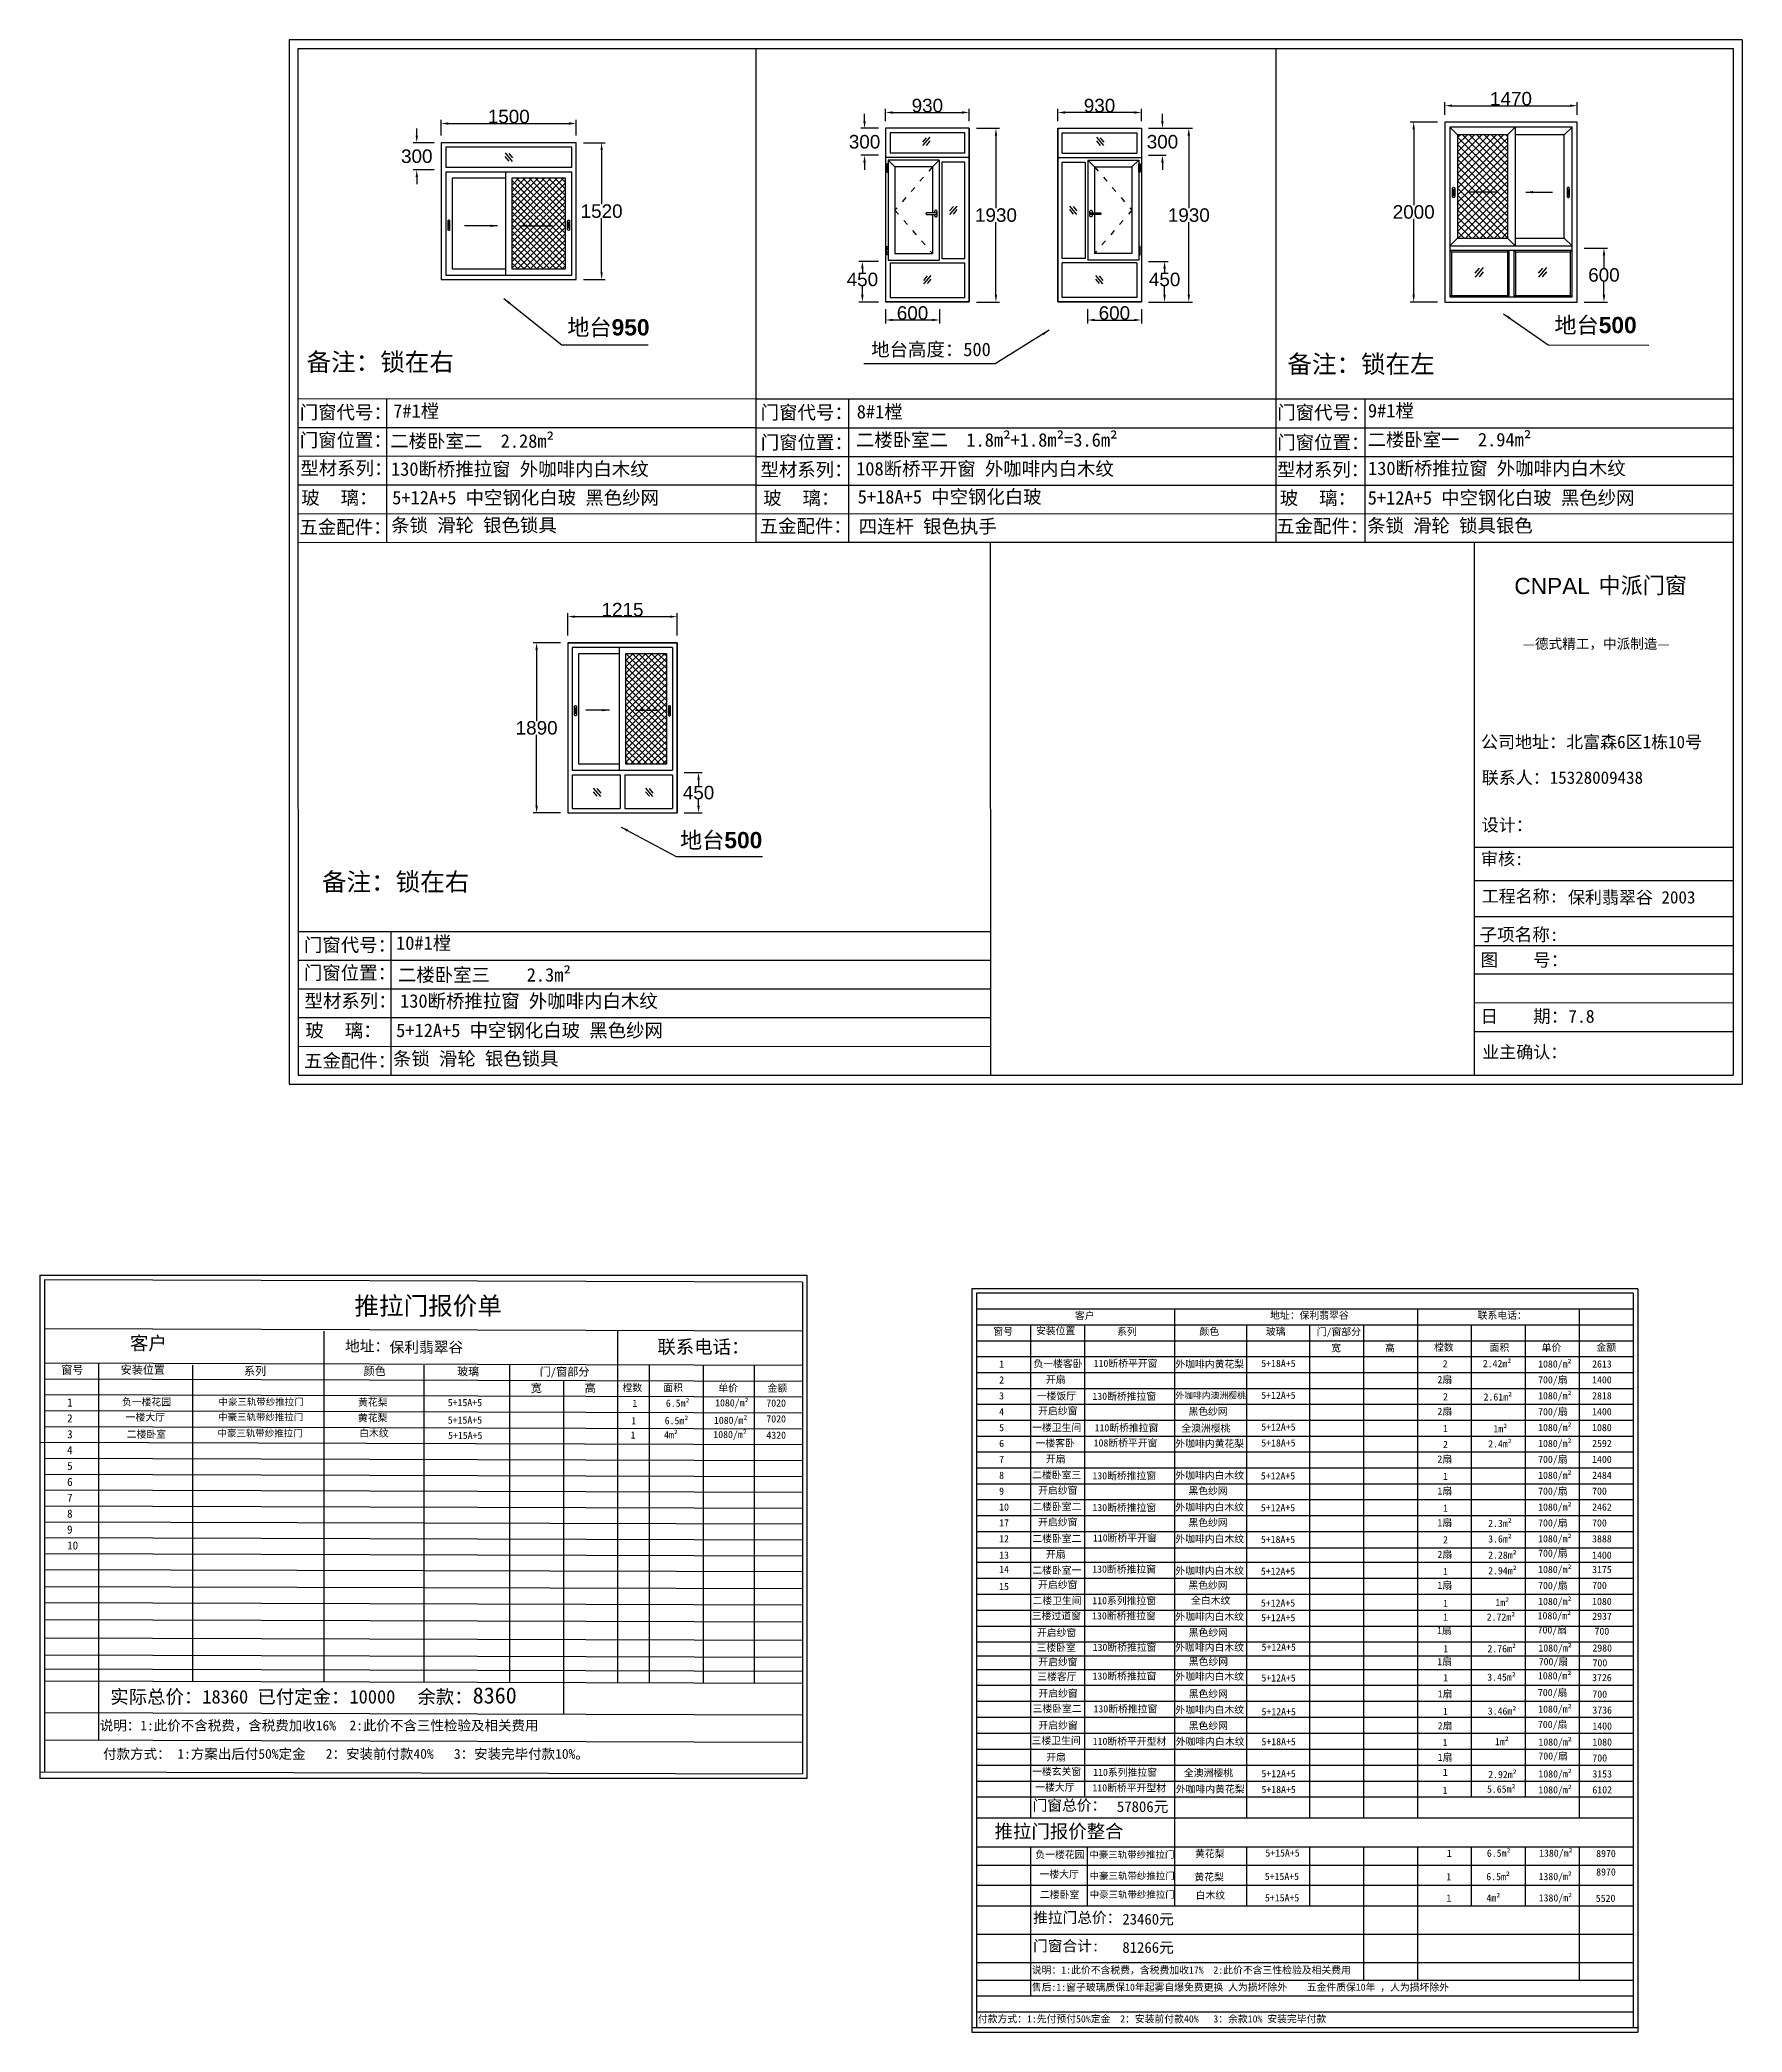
# Model space of a CAD drawing. Header units: inches. Extents: x -138455 to 599497, y -747149 to 13167.
# Drawn here: x 74867 to 93783, y -117735 to -95598 of the extents above; entities that cross this region are included whole.
import ezdxf

# ---------------------------------------------------------------- set-up
doc = ezdxf.new("R2010")
doc.units = ezdxf.units.IN
doc.header["$MEASUREMENT"] = 0
doc.header["$PDMODE"] = 35
doc.header["$PDSIZE"] = -3
doc.linetypes.add('ACAD_ISO03W100', pattern=[30, 12, -18])
doc.layers.add('0 @ 1', color=7, linetype='Continuous')
doc.styles.add('Annotative', font='arialbd.ttf')
doc.styles.add('MtXpl_', font='')
doc.styles.get("Standard").update_dxf_attribs({"font": 'arial.ttf'})
doc.styles.get('MtXpl_').set_extended_font_data('SimSun')
doc.dimstyles.get("Standard").update_dxf_attribs({"dimtxt": 80, "dimasz": 70, "dimexe": 40, "dimexo": 80, "dimgap": 0, "dimtad": 1, "dimtih": 1, "dimtoh": 1, "dimdec": 0, "dimzin": 0, "dimdsep": 46, "dimtxsty": 'Standard', "dimcen": 0.09, "dimadec": 0, "dimazin": 0, "dimtfac": 1, "dimtdec": 0, "dimtofl": 0, "dimtmove": 0, "dimatfit": 3, "dimfxl": 0, "dimtolj": 1, "dimtzin": 0, "dimarcsym": 0})

msp = doc.modelspace()

# ---------------------------------------------------------------- texts
msp.add_text('CNPAL', height=180.15).set_placement((91251.4, -101756.7))
at = {"style": 'MtXpl_'}
for s, height, p in [('中派门窗', 180.15, (92186.8, -101749.3)), ('—德式精工，中派制造—', 110.86, (91345.7, -102364)), ('公司地址：北富森6区1栋10号', 138.575, (90881.2, -103468.5)), ('联系人：15328009438', 138.575, (90888.7, -103864.6)), ('设计：', 138.57, (90888.9, -104390.5)), ('审核:', 138.57, (90880, -104766.2)), ('工程名称:', 138.57, (90888.3, -105182.4)), ('保利翡翠谷 2003', 138.57, (91847, -105194.3)), ('子项名称:', 143.2, (90864.2, -105610.5)), ('图    号：', 143.2, (90874.5, -105893.1)), ('日    期：7.8', 143.2, (90875, -106518.8)), ('业主确认：', 138.57, (90894.2, -106913.8))]:
    msp.add_text(s, height=height, dxfattribs=at).set_placement(p)
at = {"layer": '0 @ 1', "style": 'Annotative'}
for s, height, p in [('门窗代号：', 150, (77754.7, -99811.4)), ('门窗代号：', 150, (82876.7, -99812.5)), ('门窗代号：', 150, (88616.9, -99812.5)), ('门窗位置：', 150, (77754.7, -100120.4)), ('门窗位置：', 150, (82877.3, -100146.2)), ('门窗位置：', 150, (88617.4, -100146.2)), ('型材系列：', 150, (77761.1, -100432.6)), ('型材系列：', 150, (82873.8, -100447.8)), ('型材系列：', 150, (88614, -100447.8)), ('玻    璃：', 150, (77771.5, -100759.9)), ('玻    璃：', 150, (82904.1, -100763.5)), ('玻    璃：', 150, (88644.8, -100763.3)), ('五金配件：', 150, (77751.1, -101086)), ('五金配件：', 150, (82864.9, -101075.2)), ('五金配件：', 150, (88605.1, -101075.2)), ('门窗代号：', 150, (77801.6, -105729.7)), ('门窗位置：', 150, (77801.6, -106038.7)), ('型材系列：', 150, (77807.9, -106350.9)), ('玻    璃：', 150, (77817, -106679.4)), ('五金配件：', 150, (77802.9, -107016.9)), ('保利翡翠谷', 120, (78752.9, -110184))]:
    msp.add_text(s, height=height, dxfattribs=at).set_placement(p)
for s, width, heights, insert, char_height, attachment_point in [('{\\fSimSun|b1|i0|c134|p2;地台}950', 945.13, [0], (81641.4, -98701.9), 180.693, 3), ('{\\fSimSun|b1|i0|c134|p2;地台}500', 945.13, [0], (91696.5, -98677.1), 180.693, 1), ('{\\fSimSun|b1|i0|c134|p2;地台高度：500}', 1765.025, [0], (85433.8, -98962.3), 150, 3), ('{\\fSimSun|b1|i0|c134|p2;备注：锁在右}', 5972.399, [0], (77830.4, -99077.1), 200, 1), ('{\\fSimSun|b1|i0|c134|p2;备注：锁在左}', 5972.399, [0], (88729, -99100), 200, 1), ('{\\fSimSun|b1|i0|c134|p2;7#1樘}', 4396.385, [0], (78793.4, -99646.1), 150, 1), ('{\\fSimSun|b1|i0|c134|p2;8#1樘}', 4396.385, [0], (83943.8, -99654.8), 150, 1), ('{\\fSimSun|b1|i0|c134|p2;9#1樘}', 4396.385, [0], (89624.4, -99642.8), 150, 1), ('{\\fSimSun|b1|i0|c134|p2;二楼卧室二  2.28m²}', 4396.385, [0], (78759.9, -99980.3), 150, 1), ('{\\fSimSun|b1|i0|c134|p2;二楼卧室二  1.8m²+1.8m²=3.6m²}', 4396.385, [0], (83935, -99968), 150, 1), ('{\\fSimSun|b1|i0|c134|p2;二楼卧室一  2.94m²}', 4396.385, [0], (89619.6, -99964.8), 150, 1), ('{\\fSimSun|b1|i0|c134|p2;130断桥推拉窗 外咖啡内白木纹}', 4396.385, [0], (78768.5, -100291.7), 150, 1), ('\\pt2250;{\\fSimSun|b1|i0|c134|p2;108断桥平开窗 外咖啡内白木纹}', 4396.385, [0], (83937.4, -100288.6), 150, 1), ('{\\fSimSun|b1|i0|c134|p2;130断桥推拉窗 外咖啡内白木纹}', 4396.385, [0], (89625.2, -100283.6), 150, 1), ('{\\fSimSun|b1|i0|c134|p2;5+12A+5 中空钢化白玻 黑色纱网}', 5972.399, [0], (78781.7, -100609.3), 150, 1), ('{\\fSimSun|b1|i0|c134|p2;5+18A+5 中空钢化白玻 }', 5972.399, [0], (83954.7, -100600.2), 150, 1), ('{\\fSimSun|b1|i0|c134|p2;5+12A+5 中空钢化白玻 黑色纱网}', 5972.399, [0], (89622, -100611.4), 150, 1), ('{\\fSimSun|b1|i0|c134|p2;条锁 滑轮 银色锁具}', 4396.385, [0], (78769.6, -100916.2), 150, 1), ('{\\fSimSun|b1|i0|c134|p2;四连杆 银色执手}', 4396.385, [0], (83965.3, -100929.1), 150, 1), ('{\\fSimSun|b1|i0|c134|p2;条锁 滑轮 锁具银色}', 4396.385, [54.4], (89614.9, -100920.2), 150, 1), ('{\\fSimSun|b1|i0|c134|p2;地台}500', 945.13, [0], (82894.2, -104399.8), 180.693, 3), ('{\\fSimSun|b1|i0|c134|p2;备注：锁在右}', 5972.399, [0], (78001.6, -104853.1), 200, 1), ('{\\fSimSun|b1|i0|c134|p2;10#1樘}', 4396.385, [0], (78824.9, -105558.4), 150, 1), ('{\\fSimSun|b1|i0|c134|p2;二楼卧室三    2.3m²}', 4396.385, [0], (78845.2, -105911.4), 150, 1), ('\\pt2250;{\\fSimSun|b1|i0|c134|p2;130断桥推拉窗 外咖啡内白木纹}', 4396.385, [0], (78869.3, -106202.2), 150, 1), ('{\\fSimSun|b1|i0|c134|p2;5+12A+5 中空钢化白玻 黑色纱网}', 5972.399, [0], (78825.9, -106528.5), 150, 1), ('{\\fSimSun|b1|i0|c134|p2;条锁 滑轮 银色锁具}', 4396.385, [0], (78789.8, -106843.1), 150, 1), ('{\\fSimSun|b1|i0|c134|p2;推拉门报价单}', 2802.276, [0], (78363.2, -109564.7), 200, 1), ('{\\fSimSun|b1|i0|c134|p2;客户}', 485.592, [0], (86369.7, -109733.2), 80, 1), ('{\\fSimSun|b1|i0|c134|p2;地址：保利翡翠谷}', 1564.514, [0], (88537.9, -109729), 80, 1), ('{\\fSimSun|b1|i0|c134|p2;联系电话：}', 603.897, [0], (90843.5, -109729.3), 80, 1), ('{\\fSimSun|b1|i0|c134|p2;客户}', 485.592, [0], (75868, -110004.7), 150, 1), ('{\\fSimSun|b1|i0|c134|p2;窗号}', 485.592, [0], (85462.1, -109909), 80, 1), ('{\\fSimSun|b1|i0|c134|p2;安装位置}', 485.592, [0], (85936, -109901.8), 80, 1), ('{\\fSimSun|b1|i0|c134|p2;系列}', 485.592, [0], (86836.9, -109911.2), 80, 1), ('{\\fSimSun|b1|i0|c134|p2;颜色}', 485.592, [0], (87752.8, -109909.2), 80, 1), ('{\\fSimSun|b1|i0|c134|p2;玻璃}', 485.592, [0], (88490.3, -109909.2), 80, 1), ('{\\fSimSun|b1|i0|c134|p2;门/窗部分}', 603.897, [0], (89056.6, -109913.1), 80, 1), ('{\\fSimSun|b1|i0|c134|p2;地址：}', 3483.473, [0], (78258, -110051.5), 120, 1), ('{\\fSimSun|b1|i0|c134|p2;联系电话：}', 1409.924, [0], (81728.7, -110044.8), 150, 1), ('{\\fSimSun|b1|i0|c134|p2;宽}', 603.897, [0], (89215, -110091.9), 80, 1), ('{\\fSimSun|b1|i0|c134|p2;高}', 603.897, [0], (89815, -110091.9), 80, 1), ('{\\fSimSun|b1|i0|c134|p2;樘数}', 603.897, [0], (90358.4, -110084.9), 80, 1), ('{\\fSimSun|b1|i0|c134|p2;面积}', 603.897, [0], (90976.9, -110088.8), 80, 1), ('{\\fSimSun|b1|i0|c134|p2;单价}', 603.897, [0], (91554.6, -110088.8), 80, 1), ('{\\fSimSun|b1|i0|c134|p2;金额}', 603.897, [0], (92163.3, -110086), 80, 1), ('{\\fSimSun|b1|i0|c134|p2;窗号}', 485.592, [0], (75105.2, -110331.2), 90, 1), ('{\\fSimSun|b1|i0|c134|p2;安装位置}', 706.927, [0], (75765, -110330.6), 90, 1), ('{\\fSimSun|b1|i0|c134|p2;系列}', 485.592, [0], (77135.6, -110343.8), 90, 1), ('{\\fSimSun|b1|i0|c134|p2;颜色}', 485.592, [0], (78464.6, -110344.9), 90, 1), ('{\\fSimSun|b1|i0|c134|p2;玻璃}', 485.592, [0], (79503.4, -110348.5), 90, 1), ('{\\fSimSun|b1|i0|c134|p2;门/窗部分}', 603.897, [0], (80420.6, -110351.2), 90, 1), ('{\\fSimSun|b1|i0|c134|p2;2}', 485.592, [0], (85526.5, -110447.7), 80, 1), ('{\\fSimSun|b1|i0|c134|p2;1}', 485.592, [0], (85526.5, -110271.3), 80, 1), ('\\pi186.47937;{\\fSimSun|b1|i0|c134|p2;负一楼客卧}', 921.091, [0], (85721.2, -110266.9), 80, 1), ('{\\fSimSun|b1|i0|c134|p2;开扇}', 753.781, [0], (86045.9, -110443.1), 80, 1), ('{\\fSimSun|b1|i0|c134|p2;110断桥平开窗}', 921.091, [0], (86576.8, -110264), 80, 1), ('{\\fSimSun|b1|i0|c134|p2;外咖啡内黄花梨}', 840.838, [0], (87484.4, -110271.3), 80, 1), ('{\\fSimSun|b1|i0|c134|p2;5+18A+5}', 753.781, [0], (88439.1, -110264.6), 80, 1), ('{\\fSimSun|b1|i0|c134|p2;2扇}', 753.781, [0], (90396.8, -110444.3), 80, 1), ('{\\fSimSun|b1|i0|c134|p2;2}', 753.781, [0], (90455.8, -110267.8), 80, 1), ('{\\fSimSun|b1|i0|c134|p2;2.42m²}', 753.781, [0], (90900.7, -110266.5), 80, 1), ('{\\fSimSun|b1|i0|c134|p2;700/扇}', 753.781, [0], (91515.6, -110446.7), 80, 1), ('{\\fSimSun|b1|i0|c134|p2;1080/m²}', 753.781, [0], (91515.6, -110270.3), 80, 1), ('{\\fSimSun|b1|i0|c134|p2;2613}', 753.781, [0], (92115.6, -110270.3), 80, 1), ('{\\fSimSun|b1|i0|c134|p2;1400}', 753.781, [0], (92115.6, -110446.7), 80, 1), ('\\pi186.4792;{\\fSimSun|b1|i0|c134|p2;负一楼花园}', 921.091, [0], (75593, -110692.3), 80, 1), ('{\\fSimSun|b1|i0|c134|p2;中豪三轨带纱推拉门}', 1348.9, [0], (76851.8, -110693.2), 75, 1), ('{\\fSimSun|b1|i0|c134|p2;黄花梨}', 840.838, [0], (78402.5, -110695.3), 80, 1), ('{\\fSimSun|b1|i0|c134|p2;宽 }', 603.897, [0], (80321.8, -110533.3), 90, 1), ('{\\fSimSun|b1|i0|c134|p2;高 }', 603.897, [0], (80921.8, -110533.3), 90, 1), ('{\\fSimSun|b1|i0|c134|p2;樘数}', 603.897, [0], (81340.6, -110533.5), 80, 1), ('{\\fSimSun|b1|i0|c134|p2;面积}', 603.897, [0], (81795, -110533.5), 80, 1), ('{\\fSimSun|b1|i0|c134|p2;单价}', 603.897, [0], (82406, -110537.2), 80, 1), ('{\\fSimSun|b1|i0|c134|p2;金额}', 603.897, [0], (82952.9, -110538.6), 80, 1), ('{\\fSimSun|b1|i0|c134|p2;3}', 485.592, [0], (85526.5, -110624.2), 80, 1), ('\\pi297.468;{\\fSimSun|b1|i0|c134|p2;一楼饭厅}', 921.091, [0], (85646.8, -110626.2), 80, 1), ('{\\fSimSun|b1|i0|c134|p2;130断桥推拉窗}', 921.091, [0], (86562.8, -110629.7), 80, 1), ('{\\fSimSun|b1|i0|c134|p2;外咖啡内澳洲樱桃}', 840.838, [0], (87484.4, -110625), 70, 1), ('{\\fSimSun|b1|i0|c134|p2;5+12A+5}', 753.781, [0], (88439.1, -110618.3), 80, 1), ('{\\fSimSun|b1|i0|c134|p2;2}', 753.781, [0], (90459, -110635.2), 80, 1), ('\\pi306.3408;{\\fSimSun|b1|i0|c134|p2;2.61m²}', 753.781, [0], (90603.3, -110637.1), 80, 1), ('{\\fSimSun|b1|i0|c134|p2;1080/m²}', 753.781, [0], (91515.6, -110624), 80, 1), ('{\\fSimSun|b1|i0|c134|p2;2818}', 753.781, [0], (92115.6, -110624), 80, 1), ('{\\fSimSun|b1|i0|c134|p2;2}', 485.592, [0], (75169.6, -110870), 90, 1), ('{\\fSimSun|b1|i0|c134|p2;1}', 485.592, [0], (75169.6, -110693.5), 90, 1), ('\\pi297.468;{\\fSimSun|b1|i0|c134|p2;一楼大厅}', 921.091, [0], (75523.3, -110861.5), 80, 1), ('{\\fSimSun|b1|i0|c134|p2;中豪三轨带纱推拉门}', 1348.9, [0], (76847.7, -110862.9), 75, 1), ('{\\fSimSun|b1|i0|c134|p2;黄花梨}', 840.838, [0], (78400.8, -110869), 80, 1), ('{\\fSimSun|b1|i0|c134|p2;5+15A+5}', 753.781, [0], (79399.1, -110699.3), 80, 1), ('{\\fSimSun|b1|i0|c134|p2;5+15A+5}', 753.781, [0], (79399.6, -110893.9), 80, 1), ('{\\fSimSun|b1|i0|c134|p2;1}', 753.781, [0], (81438.1, -110901.5), 80, 1), ('{\\fSimSun|b1|i0|c134|p2;1}', 753.781, [0], (81451.4, -110707.7), 80, 1), ('{\\fSimSun|b1|i0|c134|p2;6.5m²}', 753.781, [0], (81810, -110900.2), 80, 1), ('{\\fSimSun|b1|i0|c134|p2;6.5m²}', 753.781, [0], (81823.2, -110706.5), 80, 1), ('{\\fSimSun|b1|i0|c134|p2;1080/m²}', 753.781, [0], (82357.2, -110896.1), 80, 1), ('{\\fSimSun|b1|i0|c134|p2;1080/m²}', 753.781, [0], (82370.4, -110702.4), 80, 1), ('{\\fSimSun|b1|i0|c134|p2;7020}', 753.781, [0], (82939.7, -110704.1), 80, 1), ('{\\fSimSun|b1|i0|c134|p2;7020}', 753.781, [0], (82939.7, -110880.6), 80, 1), ('{\\fSimSun|b1|i0|c134|p2;4}', 485.592, [0], (85526.5, -110800.7), 80, 1), ('{\\fSimSun|b1|i0|c134|p2;开启纱窗}', 753.781, [0], (85959.6, -110791.3), 80, 1), ('{\\fSimSun|b1|i0|c134|p2;黑色纱网}', 753.781, [0], (87629, -110796.8), 80, 1), ('{\\fSimSun|b1|i0|c134|p2;2扇}', 753.781, [0], (90396.8, -110798), 80, 1), ('{\\fSimSun|b1|i0|c134|p2;700/扇}', 753.781, [0], (91515.6, -110800.5), 80, 1), ('{\\fSimSun|b1|i0|c134|p2;1400}', 753.781, [0], (92115.6, -110800.5), 80, 1), ('{\\fSimSun|b1|i0|c134|p2;3}', 485.592, [0], (75169.6, -111046.4), 90, 1), ('\\pi185.82;{\\fSimSun|b1|i0|c134|p2;二楼卧室}', 921.091, [0], (75646.4, -111050.8), 80, 1), ('{\\fSimSun|b1|i0|c134|p2;中豪三轨带纱推拉门}', 1348.9, [0], (76840.8, -111042.2), 75, 1), ('{\\fSimSun|b1|i0|c134|p2;白木纹}', 840.838, [0], (78415.7, -111038.4), 80, 1), ('{\\fSimSun|b1|i0|c134|p2;5+15A+5}', 753.781, [0], (79403.2, -111064.3), 80, 1), ('{\\fSimSun|b1|i0|c134|p2;1}', 753.781, [0], (81431.3, -111059.5), 80, 1), ('{\\fSimSun|b1|i0|c134|p2;4m²}', 753.781, [0], (81803.2, -111058.2), 80, 1), ('{\\fSimSun|b1|i0|c134|p2;1080/m²}', 753.781, [0], (82350.4, -111054.1), 80, 1), ('{\\fSimSun|b1|i0|c134|p2;4320}', 753.781, [0], (82940.3, -111062.2), 80, 1), ('{\\fSimSun|b1|i0|c134|p2;5}', 485.592, [0], (85526.5, -110977.2), 80, 1), ('\\pi185.82;{\\fSimSun|b1|i0|c134|p2;一楼卫生间}', 921.091, [0], (85707.8, -110976.7), 80, 1), ('{\\fSimSun|b1|i0|c134|p2;110断桥推拉窗}', 921.091, [0], (86586.8, -110979.6), 80, 1), ('{\\fSimSun|b1|i0|c134|p2;全澳洲樱桃}', 840.838, [0], (87550.6, -110984), 80, 1), ('{\\fSimSun|b1|i0|c134|p2;5+12A+5}', 753.781, [0], (88439.1, -110971.3), 80, 1), ('{\\fSimSun|b1|i0|c134|p2;1}', 753.781, [0], (90459, -110988.1), 80, 1), ('\\pi306.3408;{\\fSimSun|b1|i0|c134|p2;  1m²}', 753.781, [0], (90603.3, -110990), 80, 1), ('{\\fSimSun|b1|i0|c134|p2;1080/m²}', 753.781, [0], (91515.6, -110976.9), 80, 1), ('{\\fSimSun|b1|i0|c134|p2;1080}', 753.781, [0], (92115.6, -110976.9), 80, 1), ('{\\fSimSun|b1|i0|c134|p2;4}', 485.592, [0], (75169.6, -111222.9), 90, 1), ('{\\fSimSun|b1|i0|c134|p2;6}', 485.592, [0], (85526.5, -111153.6), 80, 1), ('{\\fSimSun|b1|i0|c134|p2;7}', 485.592, [0], (85526.5, -111330.1), 80, 1), ('\\pi185.82;{\\fSimSun|b1|i0|c134|p2;一楼客卧}', 921.091, [0], (85744.2, -111149.9), 80, 1), ('{\\fSimSun|b1|i0|c134|p2;开扇}', 753.781, [0], (86045.9, -111326.3), 80, 1), ('{\\fSimSun|b1|i0|c134|p2;108断桥平开窗}', 921.091, [0], (86576.8, -111147.2), 80, 1), ('{\\fSimSun|b1|i0|c134|p2;外咖啡内黄花梨}', 840.838, [0], (87484.4, -111154.4), 80, 1), ('{\\fSimSun|b1|i0|c134|p2;5+18A+5}', 753.781, [0], (88439.1, -111147.7), 80, 1), ('{\\fSimSun|b1|i0|c134|p2;2扇}', 753.781, [0], (90396.8, -111327.4), 80, 1), ('{\\fSimSun|b1|i0|c134|p2;2}', 753.781, [0], (90459, -111164.6), 80, 1), ('\\pi306.3408;{\\fSimSun|b1|i0|c134|p2;  2.4m²}', 753.781, [0], (90545.1, -111158.2), 80, 1), ('{\\fSimSun|b1|i0|c134|p2;700/扇}', 753.781, [0], (91515.6, -111329.9), 80, 1), ('{\\fSimSun|b1|i0|c134|p2;1080/m²}', 753.781, [0], (91515.6, -111153.4), 80, 1), ('{\\fSimSun|b1|i0|c134|p2;2592}', 753.781, [0], (92115.6, -111153.4), 80, 1), ('{\\fSimSun|b1|i0|c134|p2;1400}', 753.781, [0], (92115.6, -111329.9), 80, 1), ('{\\fSimSun|b1|i0|c134|p2;5}', 485.592, [0], (75169.6, -111399.4), 90, 1), ('{\\fSimSun|b1|i0|c134|p2;8}', 485.592, [0], (85526.5, -111506.6), 80, 1), ('\\pi182.96288;{\\fSimSun|b1|i0|c134|p2;二楼卧室三}', 921.091, [0], (85710.7, -111503.6), 80, 1), ('{\\fSimSun|b1|i0|c134|p2;130断桥推拉窗}', 921.091, [0], (86562.8, -111512.8), 80, 1), ('{\\fSimSun|b1|i0|c134|p2;外咖啡内白木纹}', 840.838, [0], (87484.4, -111508.2), 80, 1), ('{\\fSimSun|b1|i0|c134|p2;5+12A+5}', 753.781, [0], (88434.9, -111514.1), 80, 1), ('{\\fSimSun|b1|i0|c134|p2;1}', 753.781, [0], (90459, -111518.3), 80, 1), ('{\\fSimSun|b1|i0|c134|p2;1080/m²}', 753.781, [0], (91515.6, -111507.2), 80, 1), ('{\\fSimSun|b1|i0|c134|p2;2484}', 753.781, [0], (92115.6, -111507.2), 80, 1), ('{\\fSimSun|b1|i0|c134|p2;6}', 485.592, [0], (75169.6, -111575.9), 90, 1), ('{\\fSimSun|b1|i0|c134|p2;7}', 485.592, [0], (75169.6, -111752.3), 90, 1), ('{\\fSimSun|b1|i0|c134|p2;9}', 485.592, [0], (85526.5, -111683), 80, 1), ('{\\fSimSun|b1|i0|c134|p2;开启纱窗}', 753.781, [0], (85959.6, -111674.4), 80, 1), ('{\\fSimSun|b1|i0|c134|p2;黑色纱网}', 753.781, [0], (87629, -111680), 80, 1), ('{\\fSimSun|b1|i0|c134|p2;1扇}', 753.781, [0], (90396.8, -111681.2), 80, 1), ('{\\fSimSun|b1|i0|c134|p2;700/扇}', 753.781, [0], (91515.6, -111683.6), 80, 1), ('{\\fSimSun|b1|i0|c134|p2;700}', 753.781, [0], (92115.6, -111683.6), 80, 1), ('{\\fSimSun|b1|i0|c134|p2;8}', 485.592, [0], (75169.1, -111928.8), 90, 1), ('{\\fSimSun|b1|i0|c134|p2;10}', 485.592, [0], (85526.5, -111859.5), 80, 1), ('\\pi183.842;{\\fSimSun|b1|i0|c134|p2;二楼卧室二}', 921.091, [0], (85710.7, -111856.5), 80, 1), ('{\\fSimSun|b1|i0|c134|p2;130断桥推拉窗}', 921.091, [0], (86562.8, -111865.8), 80, 1), ('{\\fSimSun|b1|i0|c134|p2;外咖啡内白木纹}', 840.838, [0], (87484.4, -111861.1), 80, 1), ('{\\fSimSun|b1|i0|c134|p2;5+12A+5}', 753.781, [0], (88434.9, -111867.1), 80, 1), ('{\\fSimSun|b1|i0|c134|p2;1}', 753.781, [0], (90459, -111871.3), 80, 1), ('{\\fSimSun|b1|i0|c134|p2;1080/m²}', 753.781, [0], (91515.6, -111860.1), 80, 1), ('{\\fSimSun|b1|i0|c134|p2;2462}', 753.781, [0], (92115.6, -111860.1), 80, 1), ('{\\fSimSun|b1|i0|c134|p2;9}', 485.592, [0], (75168.5, -112105.3), 90, 1), ('{\\fSimSun|b1|i0|c134|p2;17}', 485.592, [0], (85526.5, -112036), 80, 1), ('{\\fSimSun|b1|i0|c134|p2;12}', 485.592, [0], (85526.5, -112212.4), 80, 1), ('\\pi183.842;{\\fSimSun|b1|i0|c134|p2;二楼卧室二}', 921.091, [0], (85710.7, -112209.5), 80, 1), ('{\\fSimSun|b1|i0|c134|p2;开启纱窗}', 753.781, [0], (85959.6, -112027.4), 80, 1), ('{\\fSimSun|b1|i0|c134|p2;110断桥平开窗}', 921.091, [0], (86568.7, -112203.2), 80, 1), ('{\\fSimSun|b1|i0|c134|p2;外咖啡内白木纹}', 840.838, [0], (87484.4, -112214.1), 80, 1), ('{\\fSimSun|b1|i0|c134|p2;黑色纱网}', 753.781, [0], (87629, -112032.9), 80, 1), ('{\\fSimSun|b1|i0|c134|p2;5+18A+5}', 753.781, [0], (88434.9, -112220), 80, 1), ('{\\fSimSun|b1|i0|c134|p2;1扇}', 753.781, [0], (90396.8, -112034.1), 80, 1), ('{\\fSimSun|b1|i0|c134|p2;2}', 753.781, [0], (90459, -112224.2), 80, 1), ('\\pi306.3408;{\\fSimSun|b1|i0|c134|p2;3.6m²}', 753.781, [0], (90654.1, -112214.4), 80, 1), ('\\pi306.3408;{\\fSimSun|b1|i0|c134|p2;  2.3m²}', 753.781, [0], (90545.1, -112041.3), 80, 1), ('{\\fSimSun|b1|i0|c134|p2;700/扇}', 753.781, [0], (91515.6, -112036.6), 80, 1), ('{\\fSimSun|b1|i0|c134|p2;1080/m²}', 753.781, [0], (91515.6, -112213), 80, 1), ('{\\fSimSun|b1|i0|c134|p2;3888}', 753.781, [0], (92115.6, -112213), 80, 1), ('{\\fSimSun|b1|i0|c134|p2;700}', 753.781, [0], (92115.6, -112036.6), 80, 1), ('{\\fSimSun|b1|i0|c134|p2;10}', 485.592, [0], (75169.6, -112281.7), 90, 1), ('{\\fSimSun|b1|i0|c134|p2;13}', 485.592, [0], (85526.5, -112394.2), 80, 1), ('{\\fSimSun|b1|i0|c134|p2;开扇}', 753.781, [0], (86045.9, -112385.9), 80, 1), ('{\\fSimSun|b1|i0|c134|p2;2扇}', 753.781, [0], (90396.8, -112387), 80, 1), ('\\pi306.3408;{\\fSimSun|b1|i0|c134|p2;  2.28m²}', 753.781, [0], (90545.1, -112394.3), 80, 1), ('{\\fSimSun|b1|i0|c134|p2;700/扇}', 753.781, [0], (91515.6, -112373), 80, 1), ('{\\fSimSun|b1|i0|c134|p2;1400}', 753.781, [0], (92115.6, -112394.8), 80, 1), ('{\\fSimSun|b1|i0|c134|p2;14}', 485.592, [0], (85526.5, -112553.4), 80, 1), ('\\pi183.842;{\\fSimSun|b1|i0|c134|p2;二楼卧室一}', 921.091, [0], (85710.7, -112562.4), 80, 1), ('{\\fSimSun|b1|i0|c134|p2;130断桥推拉窗}', 921.091, [0], (86560.9, -112550.2), 80, 1), ('{\\fSimSun|b1|i0|c134|p2;外咖啡内白木纹}', 840.838, [0], (87484.4, -112567), 80, 1), ('{\\fSimSun|b1|i0|c134|p2;5+12A+5}', 753.781, [0], (88434.9, -112573), 80, 1), ('{\\fSimSun|b1|i0|c134|p2;1}', 753.781, [0], (90459, -112577.1), 80, 1), ('\\pi306.3408;{\\fSimSun|b1|i0|c134|p2;2.94m²}', 753.781, [0], (90654.1, -112567.4), 80, 1), ('{\\fSimSun|b1|i0|c134|p2;1080/m²}', 753.781, [0], (91515.6, -112554), 80, 1), ('{\\fSimSun|b1|i0|c134|p2;3175}', 753.781, [0], (92115.6, -112554), 80, 1), ('{\\fSimSun|b1|i0|c134|p2;15}', 485.592, [0], (85525.8, -112742.9), 80, 1), ('\\pi186.25959;{\\fSimSun|b1|i0|c134|p2;二楼卫生间}', 921.091, [0], (85710.7, -112900.5), 80, 1), ('{\\fSimSun|b1|i0|c134|p2;开启纱窗}', 753.781, [0], (85959.6, -112722.4), 80, 1), ('{\\fSimSun|b1|i0|c134|p2;110系列推拉窗}', 921.091, [0], (86561.8, -112899.7), 80, 1), ('{\\fSimSun|b1|i0|c134|p2;黑色纱网}', 753.781, [0], (87629, -112728), 80, 1), ('\\pi198.44109;{\\fSimSun|b1|i0|c134|p2;全白木纹}', 840.838, [0], (87460.5, -112897.3), 80, 1), ('{\\fSimSun|b1|i0|c134|p2;1扇}', 753.781, [0], (90396.8, -112729.1), 80, 1), ('{\\fSimSun|b1|i0|c134|p2;700/扇}', 753.781, [0], (91515.6, -112731.6), 80, 1), ('{\\fSimSun|b1|i0|c134|p2;1080/m²}', 753.781, [0], (91515.6, -112909.3), 80, 1), ('{\\fSimSun|b1|i0|c134|p2;700}', 753.781, [0], (92115.6, -112731.6), 80, 1), ('\\pi354.3912;{\\fSimSun|b1|i0|c134|p2;三楼过道窗}', 921.091, [0], (85535.3, -113069.6), 80, 1), ('{\\fSimSun|b1|i0|c134|p2;130断桥推拉窗}', 921.091, [0], (86559.4, -113069.3), 80, 1), ('{\\fSimSun|b1|i0|c134|p2;外咖啡内白木纹}', 840.838, [0], (87484, -113077.1), 80, 1), ('{\\fSimSun|b1|i0|c134|p2;5+12A+5}', 753.781, [0], (88434.9, -112927.1), 80, 1), ('{\\fSimSun|b1|i0|c134|p2;5+12A+5}', 753.781, [0], (88437.5, -113088.9), 80, 1), ('{\\fSimSun|b1|i0|c134|p2;1}', 753.781, [0], (90459, -112931.3), 80, 1), ('{\\fSimSun|b1|i0|c134|p2;1}', 753.781, [0], (90459, -113082), 80, 1), ('\\pi220.6264;{\\fSimSun|b1|i0|c134|p2;2.72m²}', 753.781, [0], (90723.9, -113082.4), 80, 1), ('\\pi306.3408;{\\fSimSun|b1|i0|c134|p2;1m²}', 753.781, [0], (90734.1, -112921.5), 80, 1), ('{\\fSimSun|b1|i0|c134|p2;1080/m²}', 753.781, [0], (91510.5, -113067.4), 80, 1), ('{\\fSimSun|b1|i0|c134|p2;2937}', 753.781, [0], (92116.9, -113073.6), 80, 1), ('{\\fSimSun|b1|i0|c134|p2;1080}', 753.781, [0], (92115.6, -112909.3), 80, 1), ('{\\fSimSun|b1|i0|c134|p2;开启纱窗}', 753.781, [0], (85946.7, -113255.8), 80, 1), ('{\\fSimSun|b1|i0|c134|p2;黑色纱网}', 753.781, [0], (87632.4, -113253.6), 80, 1), ('{\\fSimSun|b1|i0|c134|p2;1扇}', 753.781, [0], (90392.3, -113232.1), 80, 1), ('{\\fSimSun|b1|i0|c134|p2;700/扇}', 753.781, [0], (91510.2, -113225.3), 80, 1), ('{\\fSimSun|b1|i0|c134|p2;700}', 753.781, [0], (92142.5, -113239.9), 80, 1), ('\\pi354.3912;{\\fSimSun|b1|i0|c134|p2;三楼卧室}', 921.091, [0], (85587.6, -113421.6), 80, 1), ('{\\fSimSun|b1|i0|c134|p2;130断桥推拉窗}', 921.091, [0], (86566, -113418.5), 80, 1), ('{\\fSimSun|b1|i0|c134|p2;外咖啡内白木纹}', 840.838, [0], (87482.9, -113419.7), 80, 1), ('{\\fSimSun|b1|i0|c134|p2;5+12A+5}', 753.781, [0], (88442.3, -113416.9), 80, 1), ('{\\fSimSun|b1|i0|c134|p2;1}', 753.781, [0], (90462.2, -113433.7), 80, 1), ('\\pi220.6264;{\\fSimSun|b1|i0|c134|p2;2.76m²}', 753.781, [0], (90732, -113433.9), 80, 1), ('{\\fSimSun|b1|i0|c134|p2;1080/m²}', 753.781, [0], (91518.8, -113426.1), 80, 1), ('{\\fSimSun|b1|i0|c134|p2;2980}', 753.781, [0], (92118.8, -113426.1), 80, 1), ('\\pi354.3912;{\\fSimSun|b1|i0|c134|p2;三楼客厅}', 921.091, [0], (85595, -113743.6), 80, 1), ('{\\fSimSun|b1|i0|c134|p2;开启纱窗}', 753.781, [0], (85961.2, -113581.2), 80, 1), ('{\\fSimSun|b1|i0|c134|p2;130断桥推拉窗}', 921.091, [0], (86564.3, -113738.2), 80, 1), ('{\\fSimSun|b1|i0|c134|p2;外咖啡内白木纹}', 840.838, [0], (87483.7, -113741.8), 80, 1), ('{\\fSimSun|b1|i0|c134|p2;黑色纱网}', 753.781, [0], (87633.7, -113576.7), 80, 1), ('{\\fSimSun|b1|i0|c134|p2;5+12A+5}', 753.781, [0], (88440.2, -113759), 80, 1), ('{\\fSimSun|b1|i0|c134|p2;1扇}', 753.781, [0], (90394.9, -113577.5), 80, 1), ('{\\fSimSun|b1|i0|c134|p2;1}', 753.781, [0], (90460.5, -113757), 80, 1), ('\\pi220.6264;{\\fSimSun|b1|i0|c134|p2;3.45m²}', 753.781, [0], (90729.7, -113750.2), 80, 1), ('{\\fSimSun|b1|i0|c134|p2;1080/m²}', 753.781, [0], (91513.7, -113734.8), 80, 1), ('{\\fSimSun|b1|i0|c134|p2;700/扇}', 753.781, [0], (91522, -113578), 80, 1), ('{\\fSimSun|b1|i0|c134|p2;3726}', 753.781, [0], (92115.6, -113755), 80, 1), ('{\\fSimSun|b1|i0|c134|p2;700}', 753.781, [0], (92120.9, -113591.3), 80, 1), ('{\\fSimSun|b1|i0|c134|p2;\\H0.83333x;实际总价：18360 已付定金：10000\\H1.2x;  \\H0.83334x;余款：\\H1.2x;8360}', 5095.839, [0], (75648.8, -113903.4), 180, 1), ('{\\fSimSun|b1|i0|c134|p2;开启纱窗}', 753.781, [0], (85962.8, -113929.7), 80, 1), ('{\\fSimSun|b1|i0|c134|p2;黑色纱网}', 753.781, [0], (87632.3, -113935.5), 80, 1), ('{\\fSimSun|b1|i0|c134|p2;1扇}', 753.781, [0], (90400, -113936.4), 80, 1), ('{\\fSimSun|b1|i0|c134|p2;700/扇}', 753.781, [0], (91513.5, -113921.3), 80, 1), ('{\\fSimSun|b1|i0|c134|p2;700}', 753.781, [0], (92118.8, -113938.9), 80, 1), ('\\pi354.3912;{\\fSimSun|b1|i0|c134|p2;三楼卧室二}', 921.091, [0], (85543.3, -114098.7), 80, 1), ('{\\fSimSun|b1|i0|c134|p2;130断桥推拉窗}', 921.091, [0], (86574.9, -114102.5), 80, 1), ('{\\fSimSun|b1|i0|c134|p2;外咖啡内白木纹}', 840.838, [0], (87483.7, -114112.1), 80, 1), ('{\\fSimSun|b1|i0|c134|p2;5+12A+5}', 753.781, [0], (88442.3, -114133.9), 80, 1), ('{\\fSimSun|b1|i0|c134|p2;1}', 753.781, [0], (90458.6, -114130.6), 80, 1), ('\\pi220.6264;{\\fSimSun|b1|i0|c134|p2;3.46m²}', 753.781, [0], (90735.7, -114127.2), 80, 1), ('{\\fSimSun|b1|i0|c134|p2;1080/m²}', 753.781, [0], (91516.6, -114104.3), 80, 1), ('{\\fSimSun|b1|i0|c134|p2;3736}', 753.781, [0], (92118.8, -114116.1), 80, 1), ('{\\fSimSun|b1|i0|c134|p2;说明：1:此价不含税费，含税费加收16%  2:此价不含三性检验及相关费用}', 6113.097, [0], (75532.8, -114272.7), 110, 1), ('\\pi354.3912;{\\fSimSun|b1|i0|c134|p2;三楼卫生间}', 921.091, [0], (85532.9, -114454.6), 80, 1), ('{\\fSimSun|b1|i0|c134|p2;开启纱窗}', 753.781, [0], (85962.8, -114284.2), 80, 1), ('{\\fSimSun|b1|i0|c134|p2;黑色纱网}', 753.781, [0], (87632.3, -114290.1), 80, 1), ('{\\fSimSun|b1|i0|c134|p2;2扇}', 753.781, [0], (90400, -114290.9), 80, 1), ('{\\fSimSun|b1|i0|c134|p2;700/扇}', 753.781, [0], (91513.5, -114275.9), 80, 1), ('{\\fSimSun|b1|i0|c134|p2;1400}', 753.781, [0], (92118.8, -114293.4), 80, 1), ('{\\fSimSun|b1|i0|c134|p2;付款方式： 1:方案出后付50%定金   2：安装前付款40%   3：安装完毕付款10%。}', 7146.186, [0], (75569.4, -114587.8), 110, 1), ('{\\fSimSun|b1|i0|c134|p2;开扇}', 753.781, [0], (86049.1, -114639), 80, 1), ('{\\fSimSun|b1|i0|c134|p2;110断桥平开型材}', 921.091, [0], (86566, -114463.3), 80, 1), ('{\\fSimSun|b1|i0|c134|p2;外咖啡内白木纹}', 840.838, [0], (87489.3, -114464.7), 80, 1), ('{\\fSimSun|b1|i0|c134|p2;5+18A+5}', 753.781, [0], (88441.7, -114466.9), 80, 1), ('{\\fSimSun|b1|i0|c134|p2;1扇}', 753.781, [0], (90400, -114640.2), 80, 1), ('{\\fSimSun|b1|i0|c134|p2;1}', 753.781, [0], (90454.2, -114476.4), 80, 1), ('\\pi306.3408;{\\fSimSun|b1|i0|c134|p2;1m²}', 753.781, [0], (90729.3, -114466.6), 80, 1), ('{\\fSimSun|b1|i0|c134|p2;700/扇}', 753.781, [0], (91518.8, -114626.1), 80, 1), ('{\\fSimSun|b1|i0|c134|p2;1080/m²}', 753.781, [0], (91518.8, -114470.7), 80, 1), ('{\\fSimSun|b1|i0|c134|p2;700}', 753.781, [0], (92118.8, -114647.9), 80, 1), ('{\\fSimSun|b1|i0|c134|p2;1080}', 753.781, [0], (92118.8, -114470.7), 80, 1), ('\\pi354.3912;{\\fSimSun|b1|i0|c134|p2;一楼玄关窗}', 1001.272, [0], (85538.2, -114799), 80, 1), ('{\\fSimSun|b1|i0|c134|p2;110系列推拉窗}', 921.091, [0], (86571.3, -114807.7), 80, 1), ('{\\fSimSun|b1|i0|c134|p2;全澳洲樱桃}', 840.838, [0], (87579.6, -114812.9), 80, 1), ('{\\fSimSun|b1|i0|c134|p2;5+12A+5}', 753.781, [0], (88441.1, -114822.1), 80, 1), ('{\\fSimSun|b1|i0|c134|p2;1}', 753.781, [0], (90456.9, -114807.1), 80, 1), ('\\pi306.3408;{\\fSimSun|b1|i0|c134|p2;2.92m²}', 753.781, [0], (90653.9, -114832.3), 80, 1), ('{\\fSimSun|b1|i0|c134|p2;1080/m²}', 753.781, [0], (91518.8, -114825.2), 80, 1), ('{\\fSimSun|b1|i0|c134|p2;3153}', 753.781, [0], (92118.8, -114825.2), 80, 1), ('\\pi354.3912;{\\fSimSun|b1|i0|c134|p2;一楼大厅}', 1001.272, [0], (85573.3, -114973.6), 80, 1), ('{\\fSimSun|b1|i0|c134|p2;110断桥平开型材}', 921.091, [0], (86563.1, -114980), 80, 1), ('{\\fSimSun|b1|i0|c134|p2;外咖啡内黄花梨}', 840.838, [0], (87489.9, -114993.7), 80, 1), ('{\\fSimSun|b1|i0|c134|p2;5+18A+5}', 753.781, [0], (88441.6, -114998.3), 80, 1), ('{\\fSimSun|b1|i0|c134|p2;1}', 753.781, [0], (90454.2, -115009), 80, 1), ('\\pi306.3408;{\\fSimSun|b1|i0|c134|p2;5.65m²}', 753.781, [0], (90641, -114994.3), 80, 1), ('{\\fSimSun|b1|i0|c134|p2;1080/m²}', 753.781, [0], (91518.8, -115002.5), 80, 1), ('{\\fSimSun|b1|i0|c134|p2;6102}', 753.781, [0], (92118.8, -115002.5), 80, 1), ('{\\fSimSun|b1|i0|c134|p2;门窗总价：}', 824.201, [0], (85898.5, -115153.9), 120, 1), ('{\\fSimSun|b1|i0|c134|p2;57806元   }', 2998.162, [0], (86835.3, -115169.3), 120, 1), ('{\\fSimSun|b1|i0|c134|p2;推拉门报价整合}', 1564.514, [0], (85475.7, -115428.3), 150, 1), ('\\pi186.4792;{\\fSimSun|b1|i0|c134|p2;负一楼花园}', 921.091, [0], (85742.4, -115721.5), 80, 1), ('{\\fSimSun|b1|i0|c134|p2;中豪三轨带纱推拉门}', 1348.9, [0], (86528.8, -115725.4), 75, 1), ('{\\fSimSun|b1|i0|c134|p2;黄花梨}', 840.838, [0], (87702.4, -115710.9), 80, 1), ('{\\fSimSun|b1|i0|c134|p2;5+15A+5}', 753.781, [0], (88484.3, -115704.2), 80, 1), ('{\\fSimSun|b1|i0|c134|p2;1}', 753.781, [0], (90501, -115707.4), 80, 1), ('{\\fSimSun|b1|i0|c134|p2;6.5m²}', 753.781, [0], (90945.9, -115706.2), 80, 1), ('{\\fSimSun|b1|i0|c134|p2;1380/m²}', 753.781, [0], (91526.5, -115705.6), 80, 1), ('{\\fSimSun|b1|i0|c134|p2;8970}', 753.781, [0], (92160.8, -115709.9), 80, 1), ('\\pi297.468;{\\fSimSun|b1|i0|c134|p2;一楼大厅}', 921.091, [0], (85678.1, -115940), 80, 1), ('{\\fSimSun|b1|i0|c134|p2;中豪三轨带纱推拉门}', 1348.9, [0], (86532, -115961.5), 75, 1), ('{\\fSimSun|b1|i0|c134|p2;黄花梨}', 840.838, [0], (87696.5, -115971.1), 80, 1), ('{\\fSimSun|b1|i0|c134|p2;5+15A+5}', 753.781, [0], (88478.3, -115964.4), 80, 1), ('{\\fSimSun|b1|i0|c134|p2;1}', 753.781, [0], (90495.1, -115967.6), 80, 1), ('{\\fSimSun|b1|i0|c134|p2;6.5m²}', 753.781, [0], (90939.9, -115966.3), 80, 1), ('{\\fSimSun|b1|i0|c134|p2;1380/m²}', 753.781, [0], (91520.5, -115965.8), 80, 1), ('{\\fSimSun|b1|i0|c134|p2;8970}', 753.781, [0], (92160.8, -115914.6), 80, 1), ('\\pi185.82;{\\fSimSun|b1|i0|c134|p2;二楼卧室}', 921.091, [0], (85793.6, -116166.4), 80, 1), ('{\\fSimSun|b1|i0|c134|p2;中豪三轨带纱推拉门}', 1348.9, [0], (86532.4, -116167.6), 75, 1), ('{\\fSimSun|b1|i0|c134|p2;白木纹}', 840.838, [0], (87710.7, -116172.8), 80, 1), ('{\\fSimSun|b1|i0|c134|p2;5+15A+5}', 753.781, [0], (88480.1, -116201.6), 80, 1), ('{\\fSimSun|b1|i0|c134|p2;1}', 753.781, [0], (90496.8, -116204.8), 80, 1), ('{\\fSimSun|b1|i0|c134|p2;4m²}', 753.781, [0], (90941.6, -116203.5), 80, 1), ('{\\fSimSun|b1|i0|c134|p2;1380/m²}', 753.781, [0], (91522.2, -116203), 80, 1), ('{\\fSimSun|b1|i0|c134|p2;5520}', 753.781, [0], (92156.5, -116207.3), 80, 1), ('{\\fSimSun|b1|i0|c134|p2;推拉门总价：}', 936.818, [0], (85902.9, -116401.8), 120, 1), ('{\\fSimSun|b1|i0|c134|p2;23460元   }', 2998.162, [0], (86895.6, -116419.5), 120, 1), ('{\\fSimSun|b1|i0|c134|p2;门窗合计:}', 936.818, [0], (85902.9, -116716.3), 120, 1), ('{\\fSimSun|b1|i0|c134|p2;81266元   }', 2998.162, [0], (86895.6, -116733.9), 120, 1), ('{\\fSimSun|b1|i0|c134|p2;说明：1:此价不含税费，含税费加收17%  2:此价不含三性检验及相关费用}', 3920.385, [0], (85889.8, -117004.4), 80, 1), ('{\\fSimSun|b1|i0|c134|p2;售后:1:窗子玻璃质保10年起雾自爆免费更换 人为损坏除外    五金件质保10年 ，人为损坏除外}', 6510.182, [0], (85889.8, -117195.3), 80, 1), ('{\\fSimSun|b1|i0|c134|p2;付款方式：1:先付预付50%定金  2：安装前付款40%   3：余款10% 安装完毕付款}', 6510.182, [0], (85289.8, -117547.3), 80, 1)]:
    msp.add_mtext_dynamic_manual_height_columns(s, width=width, gutter_width=903.5, heights=heights, dxfattribs=dict(at, insert=insert, char_height=char_height, attachment_point=attachment_point))

# ---------------------------------------------------------------- blocks, each defined once
blk = doc.blocks.new('123z')
at = {"color": 0}
for points in [[(94078, 52755), (94078, 52755, 0.414214), (94088, 52765), (94088, 52845, 0.414214), (94078, 52855), (94078, 52855, 0.414214), (94068, 52845), (94068, 52765, 0.414214)], [(94078, 52775), (94078, 52775, 0.414214), (94083, 52780), (94083, 52830, 0.414214), (94078, 52835), (94078, 52835, 0.414214), (94073, 52830), (94073, 52780, 0.414214)]]:
    blk.add_lwpolyline(points, format="xyb", close=True, dxfattribs=at)
blk = doc.blocks.new('123as')
at = {"color": 0}
for p, q in [((90189, 51387), (90252, 51462)), ((90194, 51330), (90312, 51470)), ((90251, 51335), (90314, 51410))]:
    blk.add_line(p, q, dxfattribs=at)
blk = doc.blocks.new('*D1114')
at = {"color": 0, "lineweight": -2, "transparency": 16777216}
for p, q in [((79327, -96662), (79327, -96488)), ((80827, -96662), (80827, -96488)), ((79407, -96528), (80747, -96528))]:
    blk.add_line(p, q, dxfattribs=at)
at = {"color": 0, "transparency": 16777216}
for points in [[(79407, -96514), (79407, -96541), (79327, -96528)], [(80747, -96514), (80747, -96541), (80827, -96528)]]:
    blk.add_solid(points, dxfattribs=at)
at = {"layer": 'Defpoints', "color": 0, "transparency": 16777216}
for p in [(80827, -96528), (79327, -96742), (80827, -96742)]:
    blk.add_point(p, dxfattribs=at)
at = {"color": 0, "transparency": 16777216, "insert": (80077, -96451), "char_height": 150, "attachment_point": 5}
blk.add_mtext('\\A1;1500', dxfattribs=at)
blk = doc.blocks.new('*D1115')
at = {"color": 0, "lineweight": -2, "transparency": 16777216}
for p, q in [((80907, -96742), (81149, -96742)), ((81109, -96822), (81109, -97425)), ((81109, -98182), (81109, -97578)), ((80907, -98262), (81149, -98262))]:
    blk.add_line(p, q, dxfattribs=at)
at = {"color": 0, "transparency": 16777216}
for points in [[(81096, -96822), (81122, -96822), (81109, -96742)], [(81096, -98182), (81122, -98182), (81109, -98262)]]:
    blk.add_solid(points, dxfattribs=at)
at = {"layer": 'Defpoints', "color": 0, "transparency": 16777216}
for p in [(80827, -96742), (80827, -98262), (81109, -98262)]:
    blk.add_point(p, dxfattribs=at)
at = {"color": 0, "transparency": 16777216, "insert": (81109, -97502), "char_height": 150, "attachment_point": 5}
blk.add_mtext('\\A1;1520', dxfattribs=at)
blk = doc.blocks.new('*D1106')
at = {"color": 0, "lineweight": -2, "transparency": 16777216}
for p, q in [((79055, -96662), (79055, -96582)), ((79247, -96742), (79015, -96742)), ((79247, -97042), (79015, -97042)), ((79055, -97122), (79055, -97202))]:
    blk.add_line(p, q, dxfattribs=at)
at = {"color": 0, "transparency": 16777216}
for points in [[(79042, -96662), (79068, -96662), (79055, -96742)], [(79042, -97122), (79068, -97122), (79055, -97042)]]:
    blk.add_solid(points, dxfattribs=at)
at = {"layer": 'Defpoints', "color": 0, "transparency": 16777216}
for p in [(79055, -96742), (79327, -96742), (79327, -97042)]:
    blk.add_point(p, dxfattribs=at)
at = {"color": 0, "transparency": 16777216, "insert": (79055, -96892), "char_height": 150, "attachment_point": 5}
blk.add_mtext('\\A1;300', dxfattribs=at)
blk = doc.blocks.new('*D1116')
at = {"color": 0, "lineweight": -2, "transparency": 16777216}
for p, q in [((92029, -97911), (92287, -97911)), ((92247, -97991), (92247, -98135)), ((92247, -98431), (92247, -98288)), ((92029, -98511), (92287, -98511))]:
    blk.add_line(p, q, dxfattribs=at)
at = {"color": 0, "transparency": 16777216}
for points in [[(92234, -97991), (92261, -97991), (92247, -97911)], [(92234, -98431), (92261, -98431), (92247, -98511)]]:
    blk.add_solid(points, dxfattribs=at)
at = {"layer": 'Defpoints', "color": 0, "transparency": 16777216}
for p in [(91949, -97911), (91949, -98511), (92247, -98511)]:
    blk.add_point(p, dxfattribs=at)
at = {"color": 0, "transparency": 16777216, "insert": (92247, -98211), "char_height": 150, "attachment_point": 5}
blk.add_mtext('\\A1;600', dxfattribs=at)
blk = doc.blocks.new('*D1117')
at = {"color": 0, "lineweight": -2, "transparency": 16777216}
for p, q in [((90479, -96431), (90479, -96290)), ((91949, -96431), (91949, -96290)), ((90559, -96330), (91869, -96330))]:
    blk.add_line(p, q, dxfattribs=at)
at = {"color": 0, "transparency": 16777216}
for points in [[(90559, -96316), (90559, -96343), (90479, -96330)], [(91869, -96316), (91869, -96343), (91949, -96330)]]:
    blk.add_solid(points, dxfattribs=at)
at = {"layer": 'Defpoints', "color": 0, "transparency": 16777216}
for p in [(90479, -96511), (91949, -96330), (91949, -96511)]:
    blk.add_point(p, dxfattribs=at)
at = {"color": 0, "transparency": 16777216, "insert": (91214, -96253), "char_height": 150, "attachment_point": 5}
blk.add_mtext('\\A1;1470', dxfattribs=at)
blk = doc.blocks.new('*D1118')
at = {"color": 0, "lineweight": -2, "transparency": 16777216}
for p, q in [((90399, -96511), (90093, -96511)), ((90133, -96591), (90133, -97435)), ((90133, -98431), (90133, -97588)), ((90399, -98511), (90093, -98511))]:
    blk.add_line(p, q, dxfattribs=at)
at = {"color": 0, "transparency": 16777216}
for points in [[(90119, -96591), (90146, -96591), (90133, -96511)], [(90119, -98431), (90146, -98431), (90133, -98511)]]:
    blk.add_solid(points, dxfattribs=at)
at = {"layer": 'Defpoints', "color": 0, "transparency": 16777216}
for p in [(90479, -96511), (90133, -98511), (90479, -98511)]:
    blk.add_point(p, dxfattribs=at)
at = {"color": 0, "transparency": 16777216, "insert": (90133, -97511), "char_height": 150, "attachment_point": 5}
blk.add_mtext('\\A1;2000', dxfattribs=at)
blk = doc.blocks.new('dzcs')
blk.add_lwpolyline([(142096, -3328), (142196, -3328, 0.414214), (142206, -3318), (142206, -3318, 0.414214), (142196, -3308), (142096, -3308, 0.414214), (142086, -3318), (142086, -3318, 0.414214)], format="xyb", close=True)
blk.add_lwpolyline([(142182, -3328), (142182, -3342, 0.414214), (142196, -3355), (142196, -3355, 0.414214), (142209, -3342), (142209, -3294, 0.414214), (142196, -3280), (142196, -3280, 0.414214), (142182, -3294), (142182, -3308)], format="xyb")
blk = doc.blocks.new('*D1107')
at = {"color": 0, "lineweight": -2, "transparency": 16777216}
for p, q in [((84264, -98591), (84264, -98751)), ((84784, -98711), (84344, -98711)), ((84864, -98591), (84864, -98751))]:
    blk.add_line(p, q, dxfattribs=at)
at = {"color": 0, "transparency": 16777216}
for points in [[(84344, -98697), (84344, -98724), (84264, -98711)], [(84784, -98697), (84784, -98724), (84864, -98711)]]:
    blk.add_solid(points, dxfattribs=at)
at = {"layer": 'Defpoints', "color": 0, "transparency": 16777216}
for p in [(84264, -98511), (84264, -98711), (84864, -98511)]:
    blk.add_point(p, dxfattribs=at)
at = {"color": 0, "transparency": 16777216, "insert": (84564, -98634), "char_height": 150, "attachment_point": 5}
blk.add_mtext('\\A1;600', dxfattribs=at)
blk = doc.blocks.new('23zdsa')
for p, q in [((141281, -2940), (141266, -2940)), ((141266, -2940), (141266, -3030)), ((141281, -2960), (141266, -2960)), ((141281, -2965), (141266, -2965)), ((141266, -3005), (141281, -3005)), ((141266, -3010), (141281, -3010)), ((141266, -3030), (141281, -3030)), ((141281, -3030), (141281, -2940))]:
    blk.add_line(p, q)
blk = doc.blocks.new('*D1108')
at = {"color": 0, "lineweight": -2, "transparency": 16777216}
for p, q in [((84184, -98061), (83967, -98061)), ((84007, -98141), (84007, -98184)), ((84007, -98431), (84007, -98337)), ((84184, -98511), (83967, -98511))]:
    blk.add_line(p, q, dxfattribs=at)
at = {"color": 0, "transparency": 16777216}
for points in [[(83993, -98141), (84020, -98141), (84007, -98061)], [(83993, -98431), (84020, -98431), (84007, -98511)]]:
    blk.add_solid(points, dxfattribs=at)
at = {"layer": 'Defpoints', "color": 0, "transparency": 16777216}
for p in [(84264, -98061), (84007, -98511), (84264, -98511)]:
    blk.add_point(p, dxfattribs=at)
at = {"color": 0, "transparency": 16777216, "insert": (84007, -98261), "char_height": 150, "attachment_point": 5}
blk.add_mtext('\\A1;450', dxfattribs=at)
blk = doc.blocks.new('*D1119')
at = {"color": 0, "lineweight": -2, "transparency": 16777216}
for p, q in [((85274, -96581), (85531, -96581)), ((85491, -96661), (85491, -97469)), ((85491, -98431), (85491, -97622)), ((85274, -98511), (85531, -98511))]:
    blk.add_line(p, q, dxfattribs=at)
at = {"color": 0, "transparency": 16777216}
for points in [[(85478, -96661), (85504, -96661), (85491, -96581)], [(85478, -98431), (85504, -98431), (85491, -98511)]]:
    blk.add_solid(points, dxfattribs=at)
at = {"layer": 'Defpoints', "color": 0, "transparency": 16777216}
for p in [(85194, -96581), (85194, -98511), (85491, -98511)]:
    blk.add_point(p, dxfattribs=at)
at = {"color": 0, "transparency": 16777216, "insert": (85491, -97546), "char_height": 150, "attachment_point": 5}
blk.add_mtext('\\A1;1930', dxfattribs=at)
blk = doc.blocks.new('*D1120')
at = {"color": 0, "lineweight": -2, "transparency": 16777216}
for p, q in [((84264, -96501), (84264, -96365)), ((84344, -96405), (85114, -96405)), ((85194, -96501), (85194, -96365))]:
    blk.add_line(p, q, dxfattribs=at)
at = {"color": 0, "transparency": 16777216}
for points in [[(84344, -96392), (84344, -96419), (84264, -96405)], [(85114, -96392), (85114, -96419), (85194, -96405)]]:
    blk.add_solid(points, dxfattribs=at)
at = {"layer": 'Defpoints', "color": 0, "transparency": 16777216}
for p in [(85194, -96405), (84264, -96581), (85194, -96581)]:
    blk.add_point(p, dxfattribs=at)
at = {"color": 0, "transparency": 16777216, "insert": (84729, -96329), "char_height": 150, "attachment_point": 5}
blk.add_mtext('\\A1;930', dxfattribs=at)
blk = doc.blocks.new('*D1109')
at = {"color": 0, "lineweight": -2, "transparency": 16777216}
for p, q in [((84031, -96501), (84031, -96421)), ((84184, -96581), (83991, -96581)), ((84184, -96881), (83991, -96881)), ((84031, -96961), (84031, -97041))]:
    blk.add_line(p, q, dxfattribs=at)
at = {"color": 0, "transparency": 16777216}
for points in [[(84017, -96501), (84044, -96501), (84031, -96581)], [(84017, -96961), (84044, -96961), (84031, -96881)]]:
    blk.add_solid(points, dxfattribs=at)
at = {"layer": 'Defpoints', "color": 0, "transparency": 16777216}
for p in [(84264, -96581), (84031, -96881), (84264, -96881)]:
    blk.add_point(p, dxfattribs=at)
at = {"color": 0, "transparency": 16777216, "insert": (84031, -96731), "char_height": 150, "attachment_point": 5}
blk.add_mtext('\\A1;300', dxfattribs=at)
blk = doc.blocks.new('*D1110')
at = {"color": 0, "lineweight": -2, "transparency": 16777216}
for p, q in [((86507, -98591), (86507, -98751)), ((86587, -98711), (87027, -98711)), ((87107, -98591), (87107, -98751))]:
    blk.add_line(p, q, dxfattribs=at)
at = {"color": 0, "transparency": 16777216}
for points in [[(86587, -98697), (86587, -98724), (86507, -98711)], [(87027, -98697), (87027, -98724), (87107, -98711)]]:
    blk.add_solid(points, dxfattribs=at)
at = {"layer": 'Defpoints', "color": 0, "transparency": 16777216}
for p in [(86507, -98511), (87107, -98511), (87107, -98711)]:
    blk.add_point(p, dxfattribs=at)
at = {"color": 0, "transparency": 16777216, "insert": (86807, -98634), "char_height": 150, "attachment_point": 5}
blk.add_mtext('\\A1;600', dxfattribs=at)
blk = doc.blocks.new('*D1111')
at = {"color": 0, "lineweight": -2, "transparency": 16777216}
for p, q in [((87187, -98061), (87405, -98061)), ((87365, -98141), (87365, -98184)), ((87365, -98431), (87365, -98337)), ((87187, -98511), (87405, -98511))]:
    blk.add_line(p, q, dxfattribs=at)
at = {"color": 0, "transparency": 16777216}
for points in [[(87351, -98141), (87378, -98141), (87365, -98061)], [(87351, -98431), (87378, -98431), (87365, -98511)]]:
    blk.add_solid(points, dxfattribs=at)
at = {"layer": 'Defpoints', "color": 0, "transparency": 16777216}
for p in [(87107, -98061), (87107, -98511), (87365, -98511)]:
    blk.add_point(p, dxfattribs=at)
at = {"color": 0, "transparency": 16777216, "insert": (87365, -98261), "char_height": 150, "attachment_point": 5}
blk.add_mtext('\\A1;450', dxfattribs=at)
blk = doc.blocks.new('*D1112')
at = {"color": 0, "lineweight": -2, "transparency": 16777216}
for p, q in [((87187, -96581), (87674, -96581)), ((87634, -96661), (87634, -97469)), ((87634, -98431), (87634, -97622)), ((87187, -98511), (87674, -98511))]:
    blk.add_line(p, q, dxfattribs=at)
at = {"color": 0, "transparency": 16777216}
for points in [[(87620, -96661), (87647, -96661), (87634, -96581)], [(87620, -98431), (87647, -98431), (87634, -98511)]]:
    blk.add_solid(points, dxfattribs=at)
at = {"layer": 'Defpoints', "color": 0, "transparency": 16777216}
for p in [(87107, -96581), (87107, -98511), (87634, -98511)]:
    blk.add_point(p, dxfattribs=at)
at = {"color": 0, "transparency": 16777216, "insert": (87634, -97546), "char_height": 150, "attachment_point": 5}
blk.add_mtext('\\A1;1930', dxfattribs=at)
blk = doc.blocks.new('*D1121')
at = {"color": 0, "lineweight": -2, "transparency": 16777216}
for p, q in [((86177, -96501), (86177, -96365)), ((87027, -96405), (86257, -96405)), ((87107, -96501), (87107, -96365))]:
    blk.add_line(p, q, dxfattribs=at)
at = {"color": 0, "transparency": 16777216}
for points in [[(86257, -96392), (86257, -96419), (86177, -96405)], [(87027, -96392), (87027, -96419), (87107, -96405)]]:
    blk.add_solid(points, dxfattribs=at)
at = {"layer": 'Defpoints', "color": 0, "transparency": 16777216}
for p in [(86177, -96405), (86177, -96581), (87107, -96581)]:
    blk.add_point(p, dxfattribs=at)
at = {"color": 0, "transparency": 16777216, "insert": (86642, -96329), "char_height": 150, "attachment_point": 5}
blk.add_mtext('\\A1;930', dxfattribs=at)
blk = doc.blocks.new('*D1113')
at = {"color": 0, "lineweight": -2, "transparency": 16777216}
for p, q in [((87341, -96501), (87341, -96421)), ((87187, -96581), (87381, -96581)), ((87187, -96881), (87381, -96881)), ((87341, -96961), (87341, -97041))]:
    blk.add_line(p, q, dxfattribs=at)
at = {"color": 0, "transparency": 16777216}
for points in [[(87327, -96501), (87354, -96501), (87341, -96581)], [(87327, -96961), (87354, -96961), (87341, -96881)]]:
    blk.add_solid(points, dxfattribs=at)
at = {"layer": 'Defpoints', "color": 0, "transparency": 16777216}
for p in [(87107, -96581), (87107, -96881), (87341, -96881)]:
    blk.add_point(p, dxfattribs=at)
at = {"color": 0, "transparency": 16777216, "insert": (87341, -96731), "char_height": 150, "attachment_point": 5}
blk.add_mtext('\\A1;300', dxfattribs=at)
blk = doc.blocks.new('*D1122')
at = {"color": 0, "lineweight": -2, "transparency": 16777216}
for p, q in [((80733, -102218), (80733, -101967)), ((80813, -102007), (81868, -102007)), ((81948, -102218), (81948, -101967))]:
    blk.add_line(p, q, dxfattribs=at)
at = {"color": 0, "transparency": 16777216}
for points in [[(80813, -101994), (80813, -102020), (80733, -102007)], [(81868, -101994), (81868, -102020), (81948, -102007)]]:
    blk.add_solid(points, dxfattribs=at)
at = {"layer": 'Defpoints', "color": 0, "transparency": 16777216}
for p in [(81948, -102007), (80733, -102298), (81948, -102298)]:
    blk.add_point(p, dxfattribs=at)
at = {"color": 0, "transparency": 16777216, "insert": (81341, -101930), "char_height": 150, "attachment_point": 5}
blk.add_mtext('\\A1;1215', dxfattribs=at)
blk = doc.blocks.new('*D1123')
at = {"color": 0, "lineweight": -2, "transparency": 16777216}
for p, q in [((80653, -102298), (80347, -102298)), ((80387, -102378), (80387, -103167)), ((80387, -104108), (80387, -103320)), ((80653, -104188), (80347, -104188))]:
    blk.add_line(p, q, dxfattribs=at)
at = {"color": 0, "transparency": 16777216}
for points in [[(80373, -102378), (80400, -102378), (80387, -102298)], [(80373, -104108), (80400, -104108), (80387, -104188)]]:
    blk.add_solid(points, dxfattribs=at)
at = {"layer": 'Defpoints', "color": 0, "transparency": 16777216}
for p in [(80733, -102298), (80387, -104188), (80733, -104188)]:
    blk.add_point(p, dxfattribs=at)
at = {"color": 0, "transparency": 16777216, "insert": (80387, -103243), "char_height": 150, "attachment_point": 5}
blk.add_mtext('\\A1;1890', dxfattribs=at)
blk = doc.blocks.new('*D1124')
at = {"color": 0, "lineweight": -2, "transparency": 16777216}
for p, q in [((82028, -103738), (82226, -103738)), ((82186, -103818), (82186, -103887)), ((82186, -104108), (82186, -104040)), ((82028, -104188), (82226, -104188))]:
    blk.add_line(p, q, dxfattribs=at)
at = {"color": 0, "transparency": 16777216}
for points in [[(82173, -103818), (82199, -103818), (82186, -103738)], [(82173, -104108), (82199, -104108), (82186, -104188)]]:
    blk.add_solid(points, dxfattribs=at)
at = {"layer": 'Defpoints', "color": 0, "transparency": 16777216}
for p in [(81948, -103738), (81948, -104188), (82186, -104188)]:
    blk.add_point(p, dxfattribs=at)
at = {"color": 0, "transparency": 16777216, "insert": (82186, -103963), "char_height": 150, "attachment_point": 5}
blk.add_mtext('\\A1;450', dxfattribs=at)

# ---------------------------------------------------------------- dimensions: what is measured, and where the dimension line sits
dim = msp.add_linear_dim(base=(85194, -96405.3), p1=(84264, -96580.8), p2=(85194, -96580.8), dimstyle='Standard', override={"dimtxt": 150, "dimasz": 80})
dim.commit()
dim.dimension.update_dxf_attribs({"geometry": '*D1120', "text_midpoint": (84729, -96405.3), "dimtype": 160})
for base, p1, p2, angle, picture, middle in [((86177.1, -96405.3), (87107.1, -96580.8), (86177.1, -96580.8), 180, '*D1121', (86642.1, -96405.3)), ((84030.6, -96880.8), (84264, -96580.8), (84264, -96880.8), 90, '*D1109', (84030.6, -96730.8)), ((87340.6, -96880.8), (87107.1, -96580.8), (87107.1, -96880.8), 90, '*D1113', (87340.6, -96730.8)), ((79055.1, -96741.5), (79327.1, -97041.5), (79327.1, -96741.5), 90, '*D1106', (79055.1, -96891.5)), ((87633.8, -98510.8), (87107.1, -96580.8), (87107.1, -98510.8), 90, '*D1112', (87633.8, -97545.8)), ((84006.6, -98510.8), (84264, -98060.8), (84264, -98510.8), 90, '*D1108', (84006.6, -98260.8)), ((87364.5, -98510.8), (87107.1, -98060.8), (87107.1, -98510.8), 90, '*D1111', (87364.5, -98260.8))]:
    dim = msp.add_linear_dim(base=base, p1=p1, p2=p2, angle=angle, dimstyle='Standard', override={"dimtxt": 150, "dimasz": 80})
    dim.commit()
    dim.dimension.update_dxf_attribs({"geometry": picture, "text_midpoint": middle, "dimtype": 160})
for base, p1, p2, picture, middle in [((91949.1, -96329.6), (90479.1, -96511.1), (91949.1, -96511.1), '*D1117', (91214.1, -96253)), ((80827.1, -96527.5), (79327.1, -96741.5), (80827.1, -96741.5), '*D1114', (80077.1, -96450.9)), ((84264, -98710.5), (84864, -98510.8), (84264, -98510.8), '*D1107', (84564, -98634)), ((81948.3, -102007), (80733.3, -102298.5), (81948.3, -102298.5), '*D1122', (81340.8, -101930.4))]:
    dim = msp.add_linear_dim(base=base, p1=p1, p2=p2, dimstyle='Standard', override={"dimtxt": 150, "dimasz": 80})
    dim.commit()
    dim.dimension.update_dxf_attribs({"geometry": picture, "text_midpoint": middle})
for base, p1, p2, angle, picture, middle in [((90132.6, -98511.1), (90479.1, -96511.1), (90479.1, -98511.1), 90, '*D1118', (90132.6, -97511.1)), ((85490.9, -98510.8), (85194, -96580.8), (85194, -98510.8), 90, '*D1119', (85490.9, -97545.8)), ((81109, -98261.5), (80827.1, -96741.5), (80827.1, -98261.5), 90, '*D1115', (81109, -97501.5)), ((92247.3, -98511.1), (91949.1, -97911.1), (91949.1, -98511.1), 90, '*D1116', (92247.3, -98211.1)), ((87107.1, -98710.5), (86507.1, -98510.8), (87107.1, -98510.8), 180, '*D1110', (86807.1, -98634)), ((80386.7, -104188.5), (80733.3, -102298.5), (80733.3, -104188.5), 90, '*D1123', (80386.7, -103243.5)), ((82186.1, -104188.5), (81948.3, -103738.5), (81948.3, -104188.5), 90, '*D1124', (82186.1, -103963.5))]:
    dim = msp.add_linear_dim(base=base, p1=p1, p2=p2, angle=angle, dimstyle='Standard', override={"dimtxt": 150, "dimasz": 80})
    dim.commit()
    dim.dimension.update_dxf_attribs({"geometry": picture, "text_midpoint": middle})

# ---------------------------------------------------------------- hatches: boundary and pattern name
h = msp.add_hatch()
h.set_pattern_fill('ANSI37', color=256, scale=455.384615)
h.set_pattern_definition([(45, (-96463.95, -76797.176), (-40.250694, 40.250694), []), (135, (-96463.95, -76797.176), (-40.250694, -40.250694), [])])
h.paths.add_polyline_path([(91176.4, -96653.4), (90621.4, -96653.4), (90621.4, -97800.7), (91176.4, -97800.7)])
h = msp.add_hatch()
h.set_pattern_fill('ANSI37', color=256, scale=400)
h.set_pattern_definition([(45, (-80442.31, 4426.025), (-35.355339, 35.355339), []), (135, (-80442.31, 4426.025), (-35.355339, -35.355339), [])])
h.paths.add_polyline_path([(80112.1, -97136.5), (80707.1, -97136.5), (80707.1, -98141.5), (80112.1, -98141.5)])
h = msp.add_hatch()
h.set_pattern_fill('ANSI37', color=256, scale=400)
h.set_pattern_definition([(45, (-76514.6, -1445.893), (-35.355339, 35.355339), []), (135, (-76514.6, -1445.893), (-35.355339, -35.355339), [])])
h.paths.add_polyline_path([(81375.8, -103643.5), (81828.3, -103643.5), (81828.3, -102418.5), (81375.8, -102418.5)])

# ---------------------------------------------------------------- linework, layer by layer
for p, q in [((77636, -95598.1), (77636, -107201.5)), ((93782.8, -95598.1), (77636, -95598.1)), ((93782.8, -95598.1), (93782.8, -107200.4)), ((77734.6, -95694.8), (93683.2, -95695)), ((77734.6, -95694.8), (77734.9, -101182.3)), ((82826, -101180.9), (82826.2, -95694.8)), ((88605.9, -101181.4), (88606.1, -95694.9)), ((93683.2, -95695), (93683.2, -107100.4)), ((91949.1, -96511.1), (90479.1, -96511.1)), ((90479.1, -96511.1), (90479.1, -98511.1)), ((91949.1, -98511.1), (91949.1, -96511.1)), ((85194, -96580.8), (84264, -96580.8)), ((84264, -96580.8), (84264, -98510.8)), ((85144, -96630.8), (84314, -96630.8)), ((84314, -96630.8), (84314, -96855.8)), ((85144, -96855.8), (85144, -96630.8)), ((85194, -98510.8), (85194, -96580.8)), ((85194, -96580.8), (85194, -98510.8)), ((86177.1, -98510.8), (86177.1, -96580.8)), ((86177.1, -96580.8), (87107.1, -96580.8)), ((86177.1, -96580.8), (86177.1, -98510.8)), ((86227.1, -96855.8), (86227.1, -96630.8)), ((86227.1, -96630.8), (87057.1, -96630.8)), ((87057.1, -96630.8), (87057.1, -96855.8)), ((87107.1, -96580.8), (87107.1, -98510.8)), ((91892.2, -96568), (90536, -96568)), ((90536, -96568), (90536, -98454.2)), ((90621.4, -96653.4), (90536, -96568)), ((91176.4, -96653.4), (90621.4, -96653.4)), ((90621.4, -96653.4), (90621.4, -97800.7)), ((91176.4, -96653.4), (91261.8, -96568)), ((91176.4, -96653.4), (91176.4, -97800.7)), ((91261.8, -96568), (91261.8, -97886.1)), ((91806.8, -96653.4), (91261.8, -96653.4)), ((91806.8, -96653.4), (91892.2, -96568)), ((91806.8, -97800.7), (91806.8, -96653.4)), ((91892.2, -98454.2), (91892.2, -96568)), ((80827.1, -96741.5), (79327.1, -96741.5)), ((79327.1, -96741.5), (79327.1, -98261.5)), ((80827.1, -98261.5), (80827.1, -96741.5)), ((85194, -96905.8), (84264, -96905.8)), ((84859, -96935.8), (84294, -96935.8)), ((84294, -96935.8), (84294, -98045.8)), ((85144, -96855.8), (84314, -96855.8)), ((84784, -97010.8), (84859, -96935.8)), ((84859, -96935.8), (84859, -98045.8)), ((85144, -96955.8), (84889, -96955.8)), ((84889, -96955.8), (84889, -98025.8)), ((85144, -98025.8), (85144, -96955.8)), ((86177.1, -96905.8), (87107.1, -96905.8)), ((86227.1, -96855.8), (87057.1, -96855.8)), ((86227.1, -98025.8), (86227.1, -96955.8)), ((86227.1, -96955.8), (86482.1, -96955.8)), ((86482.1, -96955.8), (86482.1, -98025.8)), ((86512.1, -96935.8), (87077.1, -96935.8)), ((86512.1, -96935.8), (86512.1, -98045.8)), ((86587.1, -97010.8), (86512.1, -96935.8)), ((87077.1, -96935.8), (87077.1, -98045.8)), ((80777.1, -97016.5), (79377.1, -97016.5)), ((80777.1, -97066.5), (79377.1, -97066.5)), ((80042.1, -97136.5), (79447.1, -97136.5)), ((79447.1, -97136.5), (79447.1, -98141.5)), ((80042.1, -97066.5), (80042.1, -98211.5)), ((80112.1, -97136.5), (80112.1, -98141.5)), ((80707.1, -97136.5), (80112.1, -97136.5)), ((80707.1, -98141.5), (80707.1, -97136.5)), ((84784, -97010.8), (84369, -97010.8)), ((84369, -97010.8), (84369, -97970.8)), ((84784, -97010.8), (84784, -97519)), ((86587.1, -97010.8), (87002.1, -97010.8)), ((86587.1, -97010.8), (86587.1, -97519)), ((87002.1, -97010.8), (87002.1, -97970.8)), ((84784, -97539), (84784, -97970.8)), ((86587.1, -97539), (86587.1, -97970.8)), ((90536, -97886.1), (90621.4, -97800.7)), ((90621.4, -97800.7), (91176.4, -97800.7)), ((91176.4, -97800.7), (91261.8, -97886.1)), ((91261.8, -97800.7), (91806.8, -97800.7)), ((91806.8, -97800.7), (91892.2, -97886.1)), ((84294, -98045.8), (84859, -98045.8)), ((84369, -97970.8), (84784, -97970.8)), ((84889, -98025.8), (85144, -98025.8)), ((86482.1, -98025.8), (86227.1, -98025.8)), ((87077.1, -98045.8), (86512.1, -98045.8)), ((87002.1, -97970.8), (86587.1, -97970.8)), ((90536, -97886.1), (91892.2, -97886.1)), ((90536, -97886.1), (91892.2, -97886.1)), ((90536, -97936.1), (91892.2, -97936.1)), ((90553.1, -97953.2), (90536, -97936.1)), ((90553.1, -97953.2), (90553.1, -98437.1)), ((90553.1, -97953.2), (91173.5, -97953.2)), ((91173.5, -97953.2), (91190.6, -97936.1)), ((91173.5, -97953.2), (91173.5, -98437.1)), ((91190.6, -97936.1), (91190.6, -98454.2)), ((91247.5, -97936.1), (91247.5, -98454.2)), ((91264.6, -97953.2), (91247.5, -97936.1)), ((91264.6, -97953.2), (91875.1, -97953.2)), ((91264.6, -97953.2), (91264.6, -98437.1)), ((91875.1, -97953.2), (91892.2, -97936.1)), ((91875.1, -98437.1), (91875.1, -97953.2)), ((91892.2, -97911.1), (91892.2, -97848.8)), ((79327.1, -98261.5), (80827.1, -98261.5)), ((79447.1, -98141.5), (80042.1, -98141.5)), ((80112.1, -98141.5), (80707.1, -98141.5)), ((84314, -98075.8), (85144, -98075.8)), ((84314, -98075.8), (84314, -98460.8)), ((85144, -98460.8), (85144, -98075.8)), ((85144, -98460.8), (85144, -98115.8)), ((87057.1, -98075.8), (86227.1, -98075.8)), ((86227.1, -98460.8), (86227.1, -98075.8)), ((86227.1, -98460.8), (86227.1, -98115.8)), ((87057.1, -98075.8), (87057.1, -98460.8)), ((84314, -98460.8), (85144, -98460.8)), ((87057.1, -98460.8), (86227.1, -98460.8)), ((90536, -98454.2), (91892.2, -98454.2)), ((90553.1, -98437.1), (91173.5, -98437.1)), ((91264.6, -98437.1), (91875.1, -98437.1)), ((84264, -98510.8), (85194, -98510.8)), ((85194, -98510.8), (84264, -98510.8)), ((87107.1, -98510.8), (86177.1, -98510.8)), ((86177.1, -98510.8), (87107.1, -98510.8)), ((90479.1, -98511.1), (91949.1, -98511.1)), ((77734.8, -99585), (82825, -99583.3)), ((78718.7, -99584.7), (78719.2, -101185.9)), ((82821.3, -99588.6), (93683.2, -99588.6)), ((83850.9, -99588.6), (83851.3, -101178.6)), ((89591, -99588.6), (89591.4, -101178.6)), ((77734.8, -99905.7), (82825.2, -99905.5)), ((82821.3, -99907.9), (93683.2, -99907.7)), ((82821.3, -99908), (87053, -99907.8)), ((77734.8, -100222.4), (82825.4, -100219.2)), ((82821.3, -100227.4), (87056.8, -100227.2)), ((82825.7, -100228.4), (93683.2, -100227)), ((77734.8, -100543.1), (82825.6, -100541.3)), ((82821.3, -100546.8), (87053.5, -100546.7)), ((82836.4, -100547.9), (93683.2, -100546.5)), ((77734.9, -100862.9), (82825.8, -100861.5)), ((82821.3, -100863.1), (93683.2, -100862.1)), ((77733.8, -101182.3), (77736, -107101.5)), ((77734.9, -101182.3), (82826, -101180.9)), ((93683.2, -101181.5), (82821.3, -101181.3)), ((85426.8, -101181.6), (85430.9, -107100.4)), ((90809, -107100.6), (90809.1, -101181.4)), ((80733.3, -102298.5), (81948.3, -102298.5)), ((81948.3, -102298.5), (80733.3, -102298.5)), ((80733.3, -102298.5), (80733.3, -104188.5)), ((81898.3, -102348.5), (80783.3, -102348.5)), ((80783.3, -102348.5), (80783.3, -103713.5)), ((81305.8, -102418.5), (80853.3, -102418.5)), ((80853.3, -102418.5), (80853.3, -103643.5)), ((81305.8, -102348.5), (81305.8, -103713.5)), ((81828.3, -102418.5), (81375.8, -102418.5)), ((81375.8, -102418.5), (81375.8, -103643.5)), ((81828.3, -102418.5), (81828.3, -103643.5)), ((81898.3, -102348.5), (81898.3, -103713.5)), ((81948.3, -104188.5), (81948.3, -102298.5)), ((81948.3, -102298.5), (81948.3, -104188.5)), ((80783.3, -103713.5), (81898.3, -103713.5)), ((80783.3, -103763.5), (81315.8, -103763.5)), ((80783.3, -103763.5), (80783.3, -104138.5)), ((80853.3, -103643.5), (81305.8, -103643.5)), ((81315.8, -103763.5), (81315.8, -104138.5)), ((81365.8, -103763.5), (81898.3, -103763.5)), ((81365.8, -103763.5), (81365.8, -104138.5)), ((81375.8, -103643.5), (81828.3, -103643.5)), ((81898.3, -103763.5), (81898.3, -104138.5)), ((80733.3, -104188.5), (81948.3, -104188.5)), ((80783.3, -104138.5), (81315.8, -104138.5)), ((81365.8, -104138.5), (81898.3, -104138.5)), ((90809, -104567.8), (93683.2, -104567.8)), ((90809, -104939), (93683.2, -104939)), ((90809, -105338.1), (93683.2, -105337.4)), ((77735.5, -105505.9), (82824.4, -105504.5)), ((78765.6, -105504.5), (78766, -107094.5)), ((82824.4, -105504.5), (85429.8, -105503.8)), ((90809, -105659.4), (93683.2, -105659.4)), ((77736, -105823.9), (85430, -105823.9)), ((90809, -105976.2), (93683.2, -105975.6)), ((77736, -106143.3), (85430.3, -106141.7)), ((77736, -106462.7), (85430.5, -106461.4)), ((90809, -106296.1), (93683.2, -106295.6)), ((90809, -106615.7), (93683.2, -106615.3)), ((77736, -106782.1), (85430.7, -106780.9)), ((77736, -107101.5), (93683.2, -107100.4)), ((77636, -107201.5), (93782.8, -107200.4)), ((74866.5, -109325.3), (74866.5, -114915.8)), ((74866.5, -109325.3), (83390.2, -109325.3)), ((83390.2, -109325.3), (83390.2, -114915.8)), ((83340.2, -109400.4), (74916.5, -109375.3)), ((74916.5, -109375.3), (74916.5, -114840.6)), ((83340.2, -109400.4), (83340.2, -114865.8)), ((92623.4, -109473.9), (85223.4, -109473.9)), ((85223.4, -109473.9), (85223.4, -117734.9)), ((92573.4, -109523.9), (85273.4, -109523.9)), ((85273.4, -109523.9), (85273.4, -117684.9)), ((92573.4, -109523.9), (92573.4, -117684.9)), ((92623.4, -109473.9), (92623.4, -117734.9)), ((92573.4, -109699.9), (85273.4, -109699.9)), ((87473.4, -109699.9), (87473.4, -111641.1)), ((90173.4, -109699.9), (90173.4, -115122)), ((91973.4, -109699.9), (91973.4, -111464.6)), ((83340.2, -109946.8), (74916.5, -109921.6)), ((78023.7, -109946.8), (78023.7, -112633.7)), ((81285.2, -109946.8), (81285.2, -113857.2)), ((85273.4, -109876.4), (92573.4, -109876.4)), ((85873.4, -109876.4), (85873.4, -111641.1)), ((86473.4, -109876.4), (86473.4, -111641.1)), ((88273.4, -109876.4), (88273.4, -112170.5)), ((88973.4, -109876.4), (88973.4, -111994)), ((89573.4, -109876.4), (89573.4, -115122)), ((90773.4, -109876.4), (90773.4, -115122)), ((91373.4, -109876.4), (91373.4, -111464.6)), ((85273.4, -110052.9), (92573.4, -110052.9)), ((85273.4, -110229.3), (92573.4, -110229.3)), ((74916.5, -110298.6), (83340.2, -110323.8)), ((75516.5, -110298.6), (75516.5, -111886.9)), ((76562.1, -110323.8), (76562.1, -113837)), ((79133.6, -110323.8), (79133.6, -113844.7)), ((80085.2, -110323.8), (80085.2, -113847.5)), ((81636.3, -110323.8), (81636.3, -113857.2)), ((82236.3, -110323.8), (82236.3, -111912)), ((82805.6, -110323.8), (82805.6, -113857.2)), ((85273.4, -110405.8), (92573.4, -110405.8)), ((74916.5, -110475.1), (83340.2, -110500.3)), ((74916.5, -110651.6), (83340.2, -110676.7)), ((80685.2, -110500.3), (80685.2, -113857.2)), ((85273.4, -110582.3), (92573.4, -110582.3)), ((74916.5, -110828), (83340.2, -110853.2)), ((85273.4, -110758.8), (92573.4, -110758.8)), ((74916.5, -111004.5), (83340.2, -111029.7)), ((85273.4, -110935.2), (92573.4, -110935.2)), ((85273.4, -111111.7), (92573.4, -111111.7)), ((74866.5, -111181), (83340.2, -111206.1)), ((85273.4, -111288.2), (92573.4, -111288.2)), ((74916.5, -111357.5), (83340.2, -111382.6)), ((74916.5, -111533.9), (83340.2, -111559.1)), ((85273.4, -111464.6), (92573.4, -111464.6)), ((91373.4, -111464.6), (91373.4, -115122)), ((91973.4, -111464.6), (91973.4, -115125.4)), ((74916.5, -111710.4), (83340.2, -111735.5)), ((85273.4, -111641.1), (92573.4, -111641.1)), ((85873.4, -111641.1), (85873.4, -112347)), ((86473.4, -111641.1), (86473.4, -112347)), ((87473.4, -111641.1), (87473.4, -112347)), ((74916.5, -111886.9), (83340.2, -111912)), ((75516.5, -111886.9), (75516.5, -114488.6)), ((82236.3, -111912), (82236.3, -113857.2)), ((85273.4, -111817.6), (92573.4, -111817.6)), ((85273.4, -111994), (92573.4, -111994)), ((87473.4, -111994), (87473.4, -116330.8)), ((88273.4, -111994), (88273.4, -115354.7)), ((88973.4, -111994), (88973.4, -115354.7)), ((74916.5, -112063.3), (83340.2, -112088.5)), ((85273.4, -112170.5), (92573.4, -112170.5)), ((85873.4, -112170.5), (85873.4, -115122)), ((74916.5, -112239.8), (83340.2, -112265)), ((74916.5, -112416.3), (83340.2, -112441.4)), ((85273.4, -112352.3), (92573.4, -112352.3)), ((86473.4, -112347), (86473.4, -114058.7)), ((74916.5, -112592.7), (83340.2, -112617.9)), ((78023.7, -112633.7), (78023.7, -113841.4)), ((85273.4, -112511.4), (92573.4, -112511.4)), ((74916.5, -112782), (83340.2, -112807.1)), ((85273.4, -112689.1), (92573.4, -112689.1)), ((85273.4, -112866.7), (92573.4, -112866.7)), ((74916.5, -112960.2), (83340.2, -112985.3)), ((85273.4, -113044.4), (92573.4, -113044.4)), ((74916.5, -113150.8), (83340.2, -113176)), ((85273.4, -113222.1), (92573.4, -113222.1)), ((74916.5, -113352.6), (83340.2, -113377.8)), ((74916.5, -113543.3), (83340.2, -113568.4)), ((85273.4, -113399.7), (92573.4, -113399.7)), ((85273.4, -113552.6), (92573.4, -113552.6)), ((74916.5, -113699.2), (83340.2, -113724.3)), ((85273.4, -113705.8), (92573.4, -113705.8)), ((74916.5, -113832.1), (83340.2, -113857.2)), ((80685.2, -113857.2), (80685.2, -114202.2)), ((85273.4, -113881.1), (92573.4, -113881.1)), ((86473.4, -113881.1), (86473.4, -115122)), ((74916.5, -114185), (83340.2, -114210.2)), ((85273.4, -114058.4), (92573.4, -114058.4)), ((85273.4, -114235.7), (92573.4, -114235.7)), ((85273.4, -114412.9), (92573.4, -114412.9)), ((74916.5, -114488.6), (83340.2, -114513.8)), ((85273.4, -114590.2), (92573.4, -114590.2)), ((74866.5, -114840.6), (83340.2, -114865.8)), ((85273.4, -114767.5), (92573.4, -114767.5)), ((83390.2, -114915.8), (74866.5, -114915.8)), ((85273.4, -114944.7), (92573.4, -114944.7)), ((89573.4, -114944.7), (89573.4, -115354.7)), ((90173.4, -114944.7), (90173.4, -115354.7)), ((91973.4, -114975.8), (91973.4, -115354.7)), ((85273.4, -115122), (92573.4, -115122)), ((85273.4, -115122), (92573.4, -115122)), ((85873.4, -115122), (85873.4, -115351.5)), ((86473.4, -115120.8), (86473.4, -115122)), ((87473.4, -115120.8), (87473.4, -115122)), ((88273.4, -115120.8), (88273.4, -115122)), ((88973.4, -115120.8), (88973.4, -115122)), ((85273.4, -115354.7), (92573.4, -115354.7)), ((85273.4, -115675.9), (92573.4, -115675.9)), ((85873.4, -115675.9), (85873.4, -117332.9)), ((86505.9, -115675.9), (86505.9, -116330.8)), ((88273.4, -115675.9), (88273.4, -116330.8)), ((88973.4, -115675.9), (88973.4, -116330.8)), ((89573.4, -115675.9), (89573.4, -117156.9)), ((90173.4, -115675.9), (90173.4, -117156.9)), ((90769.9, -115675.9), (90769.9, -116330.8)), ((91373.4, -115675.9), (91373.4, -116330.8)), ((91973.4, -115675.9), (91973.4, -117156.9)), ((85273.4, -115880.5), (92573.4, -115880.5)), ((85273.4, -116101.4), (92573.4, -116101.4)), ((85273.4, -116330.8), (92573.4, -116330.8)), ((85273.4, -116645.3), (92573.4, -116645.3)), ((85273.4, -116960.1), (92573.4, -116960.1)), ((85273.4, -117156.9), (92573.4, -117156.9)), ((85273.4, -117332.9), (92573.4, -117332.9)), ((85273.4, -117508.9), (92573.4, -117508.9)), ((85223.4, -117684.9), (92623.4, -117684.9)), ((85223.4, -117734.9), (92623.4, -117734.9))]:
    msp.add_line(p, q)
for points in [[(80777.1, -97016.5), (80777.1, -96791.5), (79377.1, -96791.5), (79377.1, -97016.5)], [(84369, -97010.8), (84294, -96935.8)], [(87002.1, -97010.8), (87077.1, -96935.8)], [(79377.1, -97066.5), (79377.1, -98211.5), (80777.1, -98211.5), (80777.1, -97066.5)], [(90553.1, -98437.1), (90536, -98454.2)], [(91190.6, -98454.2), (91173.5, -98437.1)], [(91264.6, -98437.1), (91247.5, -98454.2)], [(91875.1, -98437.1), (91892.2, -98454.2)]]:
    msp.add_lwpolyline(points)
at = {"linetype": 'ACAD_ISO03W100', "ltscale": 5}
for points in [[(84784, -97010.8), (84369, -97490.8), (84784, -97970.8)], [(86587.1, -97010.8), (87002.1, -97490.8), (86587.1, -97970.8)]]:
    msp.add_lwpolyline(points, dxfattribs=at)

# ---------------------------------------------------------------- block references
for name, p, xscale, yscale, zscale in [('123as', (24389.6, -131085.4), 0.6684526412304121, 0.6684526412304121, 0.6684526412304121), ('123as', (146981.6, -131085.4), -0.6684526412304121, 0.6684526412304121, 0.6684526412304121), ('123as', (140409.4, -131259.9), -0.6684526412304121, 0.6684526412304121, 0.6684526412304121), ('123z', (197681.2, -157409.4), -1.138461538461538, 1.138461538461538, 1.138461538461538), ('123z', (-15253, -157409.4), 1.138461538461538, 1.138461538461538, 1.138461538461538), ('123z', (-27692.2, -157774.4), 1.138461538461538, 1.138461538461538, 1.138461538461538), ('123z', (187846.5, -157774.4), -1.138461538461538, 1.138461538461538, 1.138461538461538), ('123as', (24689.3, -131849.5), 0.6684526412304121, 0.6684526412304121, 0.6684526412304121), ('123as', (146681.9, -131849.5), -0.6684526412304121, 0.6684526412304121, 0.6684526412304121), ('123as', (24400.9, -132621.3), 0.6684526412304121, 0.6684526412304121, 0.6684526412304121), ('123as', (146970.2, -132621.3), -0.6684526412304121, 0.6684526412304121, 0.6684526412304121), ('123as', (22180.7, -137298.2), 0.7610076223238538, 0.7610076223238538, 0.7610076223238538), ('123as', (22883.8, -137298.2), 0.7610076223238538, 0.7610076223238538, 0.7610076223238538), ('123z', (187923.6, -163169.1), -1.138461538461538, 1.138461538461538, 1.138461538461538), ('123z', (-25242, -163169.1), 1.138461538461538, 1.138461538461538, 1.138461538461538), ('123as', (141389.7, -138317.7), -0.6684526412304121, 0.6684526412304121, 0.6684526412304121), ('123as', (141969, -138317.7), -0.6684526412304121, 0.6684526412304121, 0.6684526412304121)]:
    msp.add_blockref(name, p, dxfattribs=dict(xscale=xscale, yscale=yscale, zscale=zscale))
at = {"rotation": 180}
msp.add_blockref('23zdsa', (225559.7, -100006.7), dxfattribs=at)
at = {"xscale": -1, "rotation": 180}
msp.add_blockref('23zdsa', (-54188.5, -100006.7), dxfattribs=at)
for name, p in [('dzcs', (-57372.5, -94211.2)), ('23zdsa', (-54188.5, -94955.5))]:
    msp.add_blockref(name, p)
at = {"xscale": -1}
for name, p in [('dzcs', (228743.7, -94211.2)), ('23zdsa', (225559.7, -94955.5))]:
    msp.add_blockref(name, p, dxfattribs=at)

msp.set_redraw_order([(e.dxf.handle, doc.entitydb.next_handle()) for e in msp.query("TEXT MTEXT ATTDEF DIMENSION ARC_DIMENSION")])  # texts and dimensions are drawn at this point

# ---------------------------------------------------------------- leaders
for points, override in [([(91048.6, -97290.5), (90754.3, -97290.5)], {"dimtxt": 150, "dimasz": 80, "dimgap": 0, "dimtad": 0}), ([(91379.6, -97290.5), (91673.9, -97290.5)], {"dimtxt": 150, "dimasz": 80, "dimgap": 0, "dimtad": 0}), ([(79953.8, -97664.9), (79586.4, -97664.9)], {"dimtxt": 150, "dimasz": 80}), ([(80200.5, -97664.9), (80567.9, -97664.9)], {"dimtxt": 150, "dimasz": 80}), ([(80023, -98473.1), (80667.6, -98986.6), (81626.4, -98986.6)], {"dimtxt": 150, "dimasz": 80}), ([(91132.1, -98643.9), (91626.3, -98985), (92746.2, -98992.2)], {"dimtxt": 150, "dimasz": 80}), ([(86081.9, -98825.1), (85484, -99196.1), (84022.2, -99196.1)], {"dimtxt": 150, "dimasz": 80}), ([(81195.2, -103046.1), (80934.2, -103046.1)], {"dimtxt": 150, "dimasz": 80}), ([(81486.4, -103046.1), (81747.4, -103046.1)], {"dimtxt": 150, "dimasz": 80}), ([(81324.8, -104345.1), (81936.6, -104672), (82895.4, -104672)], {"dimtxt": 150, "dimasz": 80})]:
    msp.add_leader(points, dimstyle='Standard', override=override)

doc.saveas('drawing.dxf')
